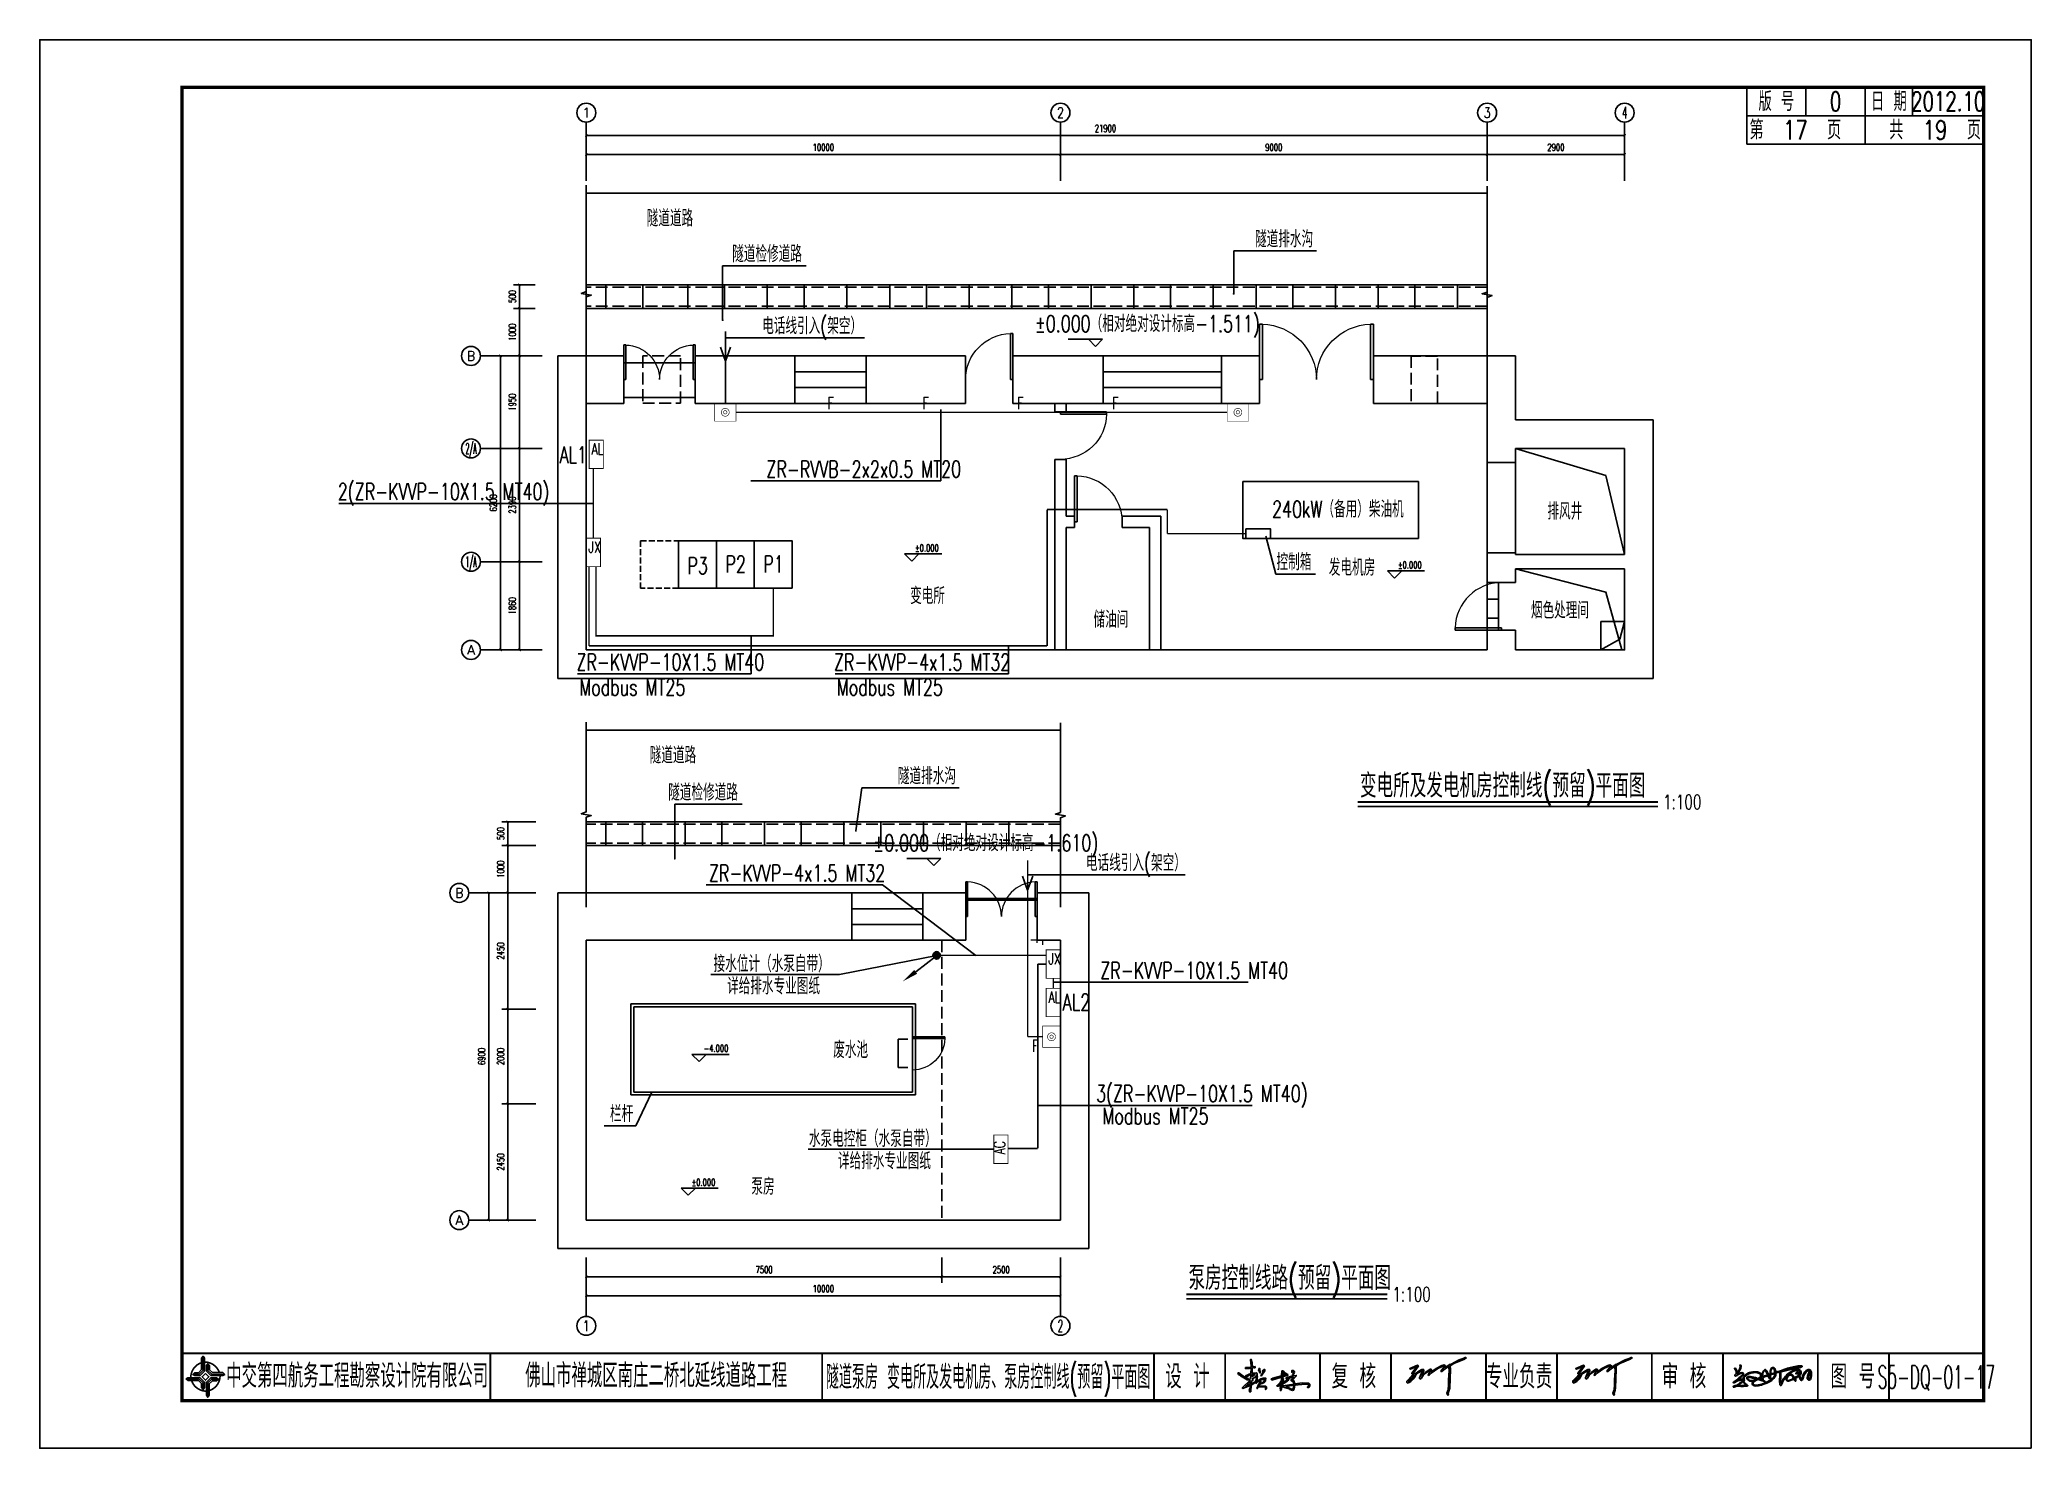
# Model space of a CAD drawing. Header units: millimetres. Extents: x 210068 to 672068, y -299976 to -107099.
# Drawn here: x 588068 to 630068, y -294192 to -264492 of the extents above; entities that cross this region are included whole.
import ezdxf
from ezdxf.enums import TextEntityAlignment as Align

# ---------------------------------------------------------------- set-up
doc = ezdxf.new("R2010")
doc.units = ezdxf.units.MM
doc.header["$LTSCALE"] = 1000
doc.header["$MEASUREMENT"] = 0
doc.linetypes.add('DASH', pattern=[0.35, 0.25, -0.1])
doc.linetypes.add('HIDDEN', pattern=[9.525, 6.35, -3.175])
for name, color, linetype in [('1', 1, 'Continuous'), ('AXIS', 6, 'Continuous'), ('AXIS_TEXT', 7, 'Continuous'), ('DIM_ELEV', 3, 'Continuous'), ('DIM_LEAD', 3, 'Continuous'), ('DIM_SYMB', 3, 'Continuous'), ('E-SYST-DIM', 3, 'Continuous'), ('E-TEXT-PLAN', 7, 'Continuous'), ('E-TEXT-PLAN-DER', 7, 'Continuous'), ('electrical text', 3, 'Continuous'), ('PUB_TEXT', 7, 'Continuous'), ('QQ', 8, 'Continuous'), ('T-CABL-F', 7, 'Continuous'), ('T-CABL-XX', 7, 'Continuous'), ('T-EQUP', 7, 'Continuous'), ('T-EQUP-FIRE', 7, 'Continuous'), ('WALL', 9, 'Continuous'), ('WINDOW', 4, 'Continuous'), ('图框', 7, 'Continuous'), ('文字', 7, 'Continuous'), ('次轮廓线', 7, 'Continuous'), ('电气设备布置', 4, 'Continuous')]:
    doc.layers.add(name, color=color, linetype=linetype)
doc.styles.add('_TCH_AXIS', font='COMPLEX', dxfattribs={"bigfont": 'GBCBIG'})
doc.styles.add('_TCH_DIM', font='SIMPLEX', dxfattribs={"width": 0.8, "height": 3.5, "bigfont": 'HZTXT'})
doc.styles.add('COMPLEX', font='COMPLEX')
doc.styles.add('DIM_FONT', font='SIMPLEX', dxfattribs={"width": 0.7, "bigfont": 'GBCBIG'})
doc.styles.add('IDQSTYLE', font='simplex1.shx', dxfattribs={"width": 0.7, "bigfont": 'hztxt.shx'})
doc.styles.get("Standard").update_dxf_attribs({"font": 'simplex1.shx', "width": 0.7, "bigfont": 'HZTXT.shx'})
doc.styles.add('四航院', font='simplex1.shx', dxfattribs={"width": 0.7, "height": 3.5, "bigfont": 'HZTXT.shx'})
doc.dimstyles.new('DIMN50', dxfattribs={"dimscale": 0.5, "dimtxt": 300, "dimasz": 100, "dimexe": 250, "dimexo": 300, "dimgap": 150, "dimtad": 1, "dimdec": 0, "dimzin": 0, "dimdsep": 46, "dimtxsty": 'DIM_FONT', "dimblk": 'ARCHTICK', "dimcen": 0.09, "dimclrt": 7, "dimazin": 2, "dimtfac": 1, "dimtdec": 0, "dimtix": 1, "dimtmove": 2, "dimatfit": 3, "dimldrblk": 'ARCHTICK', "dimfxl": 0, "dimtolj": 1, "dimtzin": 0, "dimarcsym": 0})

msp = doc.modelspace()

# ---------------------------------------------------------------- texts
at = {"width": 0.7}
for s, p in [('专业负责', (619267.5, -292682.5)), ('审 核', (622744.9, -292682.5)), ('图 号', (626306.8, -292682.5))]:
    msp.add_text(s, height=500, dxfattribs=at).set_placement(p, align=Align.MIDDLE_CENTER)
at = {"layer": '1', "color": 0, "linetype": 'Continuous', "style": '四航院', "width": 0.7}
for s, p in [('变电所及发电机房控制线(预留)平面图', (615911.8, -280470.8)), ('泵房控制线路(预留)平面图', (612296.5, -290853.2))]:
    msp.add_text(s, height=500, dxfattribs=at).set_placement(p)
at = {"layer": 'DIM_LEAD', "width": 0.7}
for s, p in [('隧道道路', (600868.1, -268429.7)), ('隧道检修道路', (602671.8, -269182.2)), ('隧道排水沟', (613699.6, -268868.8))]:
    msp.add_text(s, height=350, dxfattribs=at).set_placement(p)
at = {"layer": 'E-SYST-DIM', "style": 'IDQSTYLE', "width": 0.7}
for s, p in [('AL1', (599318.7, -273243.7)), ('AL2', (609933.4, -284785.3))]:
    msp.add_text(s, height=350, dxfattribs=at).set_placement(p, align=Align.MIDDLE_CENTER)
for s, p in [('P3', (601728.6, -275757.1)), ('P2', (602528.6, -275721.9)), ('P1', (603328.6, -275721.9))]:
    msp.add_text(s, height=350, dxfattribs=at).set_placement(p)
at = {"layer": 'electrical text', "width": 0.7}
for s, p in [('电话线引入(架空）', (603304.1, -270699.7, 8143.6)), ('%%P0.000（相对绝对设计标高-1.511)', (609055, -270653.7)), ('ZR-RVVB-2x2x0.5 MT20', (603393.6, -273720.7, 8143.6)), ('2(ZR-KVVP-10X1.5 MT40)', (594354.3, -274193.6, 8143.6)), ('240kW（备用）柴油机', (614059.2, -274565.5)), ('排风井', (619865, -274610)), ('控制箱', (614153, -275679.5)), ('发电机房', (615254.1, -275793.3)), ('变电所', (606424.2, -276392)), ('烟色处理间', (619517.5, -276697.2)), ('储油间', (610292.2, -276891.3)), ('ZR-KVVP-10X1.5 MT40', (599388.3, -277790.3, 8143.6)), ('ZR-KVVP-4x1.5 MT32', (604819.5, -277790.3, 8143.6)), ('Modbus MT25', (599448.1, -278318.7, 1357.3)), ('Modbus MT25', (604879.2, -278318.7, 1357.3)), ('隧道道路', (600930.7, -279753.5)), ('隧道排水沟', (606165.5, -280192.6)), ('隧道检修道路', (601322, -280537.6)), ('%%P0.000（相对绝对设计标高-1.610)', (605646.5, -281602.3)), ('电话线引入(架空）', (610132.8, -282023.5, 8143.6)), ('ZR-KVVP-4x1.5 MT32', (602182.6, -282240.3)), ('接水位计（水泵自带）', (602279.2, -284152.3)), ('详给排水专业图纸', (602563.6, -284623.3)), ('ZR-KVVP-10X1.5 MT40', (610436.6, -284292.5)), ('废水池', (604802.2, -285965.3)), ('3(ZR-KVVP-10X1.5 MT40)', (610346.7, -286889.5, 8143.6)), ('栏杆', (600094.7, -287317.2)), ('Modbus MT25', (610481.1, -287361.7, 1357.3)), ('水泵电控柜（水泵自带）', (604289.5, -287839.8)), ('详给排水专业图纸', (604903, -288310.8)), ('泵房', (603076.4, -288849))]:
    msp.add_text(s, height=350, dxfattribs=at).set_placement(p)
at = {"layer": 'PUB_TEXT', "style": '_TCH_DIM', "width": 0.705882}
for s, p in [('%%P0.000', (606525.9, -275282.3)), ('%%P0.000', (616710.4, -275639.2)), ('-4.000', (602069.5, -285834.5)), ('%%P0.000', (601813.2, -288657.3))]:
    msp.add_text(s, height=148.75, dxfattribs=at).set_placement(p)
at = {"layer": 'T-CABL-F', "color": 140, "style": 'IDQSTYLE', "width": 0.7}
for p in [(604749.7, -272156), (606749.7, -272156), (608749.7, -272156), (610749.7, -272156), (609061.2, -285705.8)]:
    msp.add_text('F', height=250, dxfattribs=at).set_placement(p, align=Align.MIDDLE_CENTER)
msp.add_text('F', height=250, rotation=270, dxfattribs=at).set_placement((609093.2, -283515.8), align=Align.MIDDLE_CENTER)
at = {"layer": '图框'}
for s, width, p in [('中交第四航务工程勘察设计院有限公司', 0.65, (594761.6, -292667.1)), ('佛山市禅城区南庄二桥北延线道路工程', 0.65, (601068.5, -292660.4)), ('设 计', 0.7, (612272.9, -292682.5)), ('复 核', 0.7, (615782.4, -292682.5))]:
    msp.add_text(s, height=500, dxfattribs=dict(at, width=width)).set_placement(p, align=Align.MIDDLE_CENTER)
at = {"layer": '文字', "width": 0.7}
for s, height, p in [('版 号', 400, (624693.5, -265791.9)), ('0', 400, (625943.5, -265791.9)), ('日 期', 400, (627068.5, -265791.9)), ('2012.10', 400, (628318.5, -265791.9)), ('1:100', 300, (622708, -280564.6)), ('1:100', 300, (617001.2, -290947.1))]:
    msp.add_text(s, height=height, dxfattribs=at).set_placement(p, align=Align.MIDDLE_CENTER)

# ---------------------------------------------------------------- blocks, each defined once
blk = doc.blocks.new('_ArchTick')
at = {"color": 0, "linetype": 'ByBlock', "const_width": 0.4}
blk.add_lwpolyline([(-0.5, -0.5), (0.5, 0.5)], dxfattribs=at)
blk = doc.blocks.new('*D203')
at = {"layer": 'AXIS', "color": 0, "lineweight": -2}
for p, q in [((598514, -275498), (598058, -275498)), ((598183, -277358), (598183, -275498)), ((598514, -277358), (598058, -277358))]:
    blk.add_line(p, q, dxfattribs=at)
at = {"layer": 'Defpoints', "color": 0}
for p in [(598183, -275498), (598664, -275498), (598664, -277358)]:
    blk.add_point(p, dxfattribs=at)
at = {"layer": 'AXIS', "color": 0, "lineweight": -2, "xscale": 50, "yscale": 50, "zscale": 50}
for p, rotation in [((598183, -275498), 90), ((598183, -277358), 270)]:
    blk.add_blockref('_ArchTick', p, dxfattribs=dict(at, rotation=rotation))
at = {"layer": 'AXIS', "color": 7, "insert": (598033, -276428), "char_height": 150, "attachment_point": 5, "rotation": 90, "style": 'DIM_FONT'}
blk.add_mtext('\\A1;1860', dxfattribs=at)
blk = doc.blocks.new('*D204')
at = {"layer": 'AXIS', "color": 0, "lineweight": -2}
for p, q in [((598514, -273108), (598058, -273108)), ((598183, -275498), (598183, -273108)), ((598514, -275498), (598058, -275498))]:
    blk.add_line(p, q, dxfattribs=at)
at = {"layer": 'Defpoints', "color": 0}
for p in [(598183, -273108), (598664, -273108), (598664, -275498)]:
    blk.add_point(p, dxfattribs=at)
at = {"layer": 'AXIS', "color": 0, "lineweight": -2, "xscale": 50, "yscale": 50, "zscale": 50}
for p, rotation in [((598183, -273108), 90), ((598183, -275498), 270)]:
    blk.add_blockref('_ArchTick', p, dxfattribs=dict(at, rotation=rotation))
at = {"layer": 'AXIS', "color": 7, "insert": (598033, -274303), "char_height": 150, "attachment_point": 5, "rotation": 90, "style": 'DIM_FONT'}
blk.add_mtext('\\A1;2390', dxfattribs=at)
blk = doc.blocks.new('*D205')
at = {"layer": 'AXIS', "color": 0, "lineweight": -2}
for p, q in [((598514, -271158), (598058, -271158)), ((598183, -273108), (598183, -271158)), ((598514, -273108), (598058, -273108))]:
    blk.add_line(p, q, dxfattribs=at)
at = {"layer": 'Defpoints', "color": 0}
for p in [(598183, -271158), (598664, -271158), (598664, -273108)]:
    blk.add_point(p, dxfattribs=at)
at = {"layer": 'AXIS', "color": 0, "lineweight": -2, "xscale": 50, "yscale": 50, "zscale": 50}
for p, rotation in [((598183, -271158), 90), ((598183, -273108), 270)]:
    blk.add_blockref('_ArchTick', p, dxfattribs=dict(at, rotation=rotation))
at = {"layer": 'AXIS', "color": 7, "insert": (598033, -272133), "char_height": 150, "attachment_point": 5, "rotation": 90, "style": 'DIM_FONT'}
blk.add_mtext('\\A1;1950', dxfattribs=at)
blk = doc.blocks.new('*D206')
at = {"layer": 'AXIS', "color": 0, "lineweight": -2}
for p, q in [((598514, -270158), (598058, -270158)), ((598183, -271158), (598183, -270158)), ((598514, -271158), (598058, -271158))]:
    blk.add_line(p, q, dxfattribs=at)
at = {"layer": 'Defpoints', "color": 0}
for p in [(598183, -270158), (598664, -270158), (598664, -271158)]:
    blk.add_point(p, dxfattribs=at)
at = {"layer": 'AXIS', "color": 0, "lineweight": -2, "xscale": 50, "yscale": 50, "zscale": 50}
for p, rotation in [((598183, -270158), 90), ((598183, -271158), 270)]:
    blk.add_blockref('_ArchTick', p, dxfattribs=dict(at, rotation=rotation))
at = {"layer": 'AXIS', "color": 7, "insert": (598033, -270658), "char_height": 150, "attachment_point": 5, "rotation": 90, "style": 'DIM_FONT'}
blk.add_mtext('\\A1;1000', dxfattribs=at)
blk = doc.blocks.new('*D207')
at = {"layer": 'AXIS', "color": 0, "lineweight": -2}
for p, q in [((598514, -269658), (598058, -269658)), ((598183, -270158), (598183, -269658)), ((598514, -270158), (598058, -270158))]:
    blk.add_line(p, q, dxfattribs=at)
at = {"layer": 'Defpoints', "color": 0}
for p in [(598183, -269658), (598664, -269658), (598664, -270158)]:
    blk.add_point(p, dxfattribs=at)
at = {"layer": 'AXIS', "color": 0, "lineweight": -2, "xscale": 50, "yscale": 50, "zscale": 50}
for p, rotation in [((598183, -269658), 90), ((598183, -270158), 270)]:
    blk.add_blockref('_ArchTick', p, dxfattribs=dict(at, rotation=rotation))
at = {"layer": 'AXIS', "color": 7, "insert": (598033, -269908), "char_height": 150, "attachment_point": 5, "rotation": 90, "style": 'DIM_FONT'}
blk.add_mtext('\\A1;500', dxfattribs=at)
blk = doc.blocks.new('*D208')
at = {"layer": 'AXIS', "color": 0, "lineweight": -2}
for p, q in [((598514, -271158), (597658, -271158)), ((597783, -277358), (597783, -271158)), ((598514, -277358), (597658, -277358))]:
    blk.add_line(p, q, dxfattribs=at)
at = {"layer": 'Defpoints', "color": 0}
for p in [(597783, -271158), (598664, -271158), (598664, -277358)]:
    blk.add_point(p, dxfattribs=at)
at = {"layer": 'AXIS', "color": 0, "lineweight": -2, "xscale": 50, "yscale": 50, "zscale": 50}
for p, rotation in [((597783, -271158), 90), ((597783, -277358), 270)]:
    blk.add_blockref('_ArchTick', p, dxfattribs=dict(at, rotation=rotation))
at = {"layer": 'AXIS', "color": 7, "insert": (597633, -274258), "char_height": 150, "attachment_point": 5, "rotation": 90, "style": 'DIM_FONT'}
blk.add_mtext('\\A1;6200', dxfattribs=at)
blk = doc.blocks.new('_AXISO')
blk.add_circle((0, 0), 0.5)
at = {"layer": 'AXIS_TEXT', "style": 'COMPLEX', "width": 1.041667}
blk.add_attdef('A', text='', height=0.56, dxfattribs=at).set_placement((-0.25, -0.28), (0.25, -0.28), align=Align.FIT)
blk = doc.blocks.new('$DorLib2D$00000001')
at = {"color": 8}
for p, q in [((0.45, 0.975), (0.5, 0.975)), ((0.45, 0), (0.45, 0.975)), ((0.5, 0), (0.5, 0.975)), ((0.5, 0), (0.45, 0))]:
    blk.add_line(p, q, dxfattribs=at)
at = {"color": 8, "lineweight": 13}
blk.add_arc((0.475, 0), 0.975, 91.46928, 180, dxfattribs=at)
blk = doc.blocks.new('$TCHSYS$WIN2D')
for p, q in [((-0.5, 0.5), (0.5, 0.5)), ((-0.5, 0.5), (-0.5, -0.5)), ((0.5, 0.5), (0.5, -0.5)), ((0.5, 0.167), (-0.5, 0.167)), ((0.5, -0.167), (-0.5, -0.167)), ((-0.5, -0.5), (0.5, -0.5))]:
    blk.add_line(p, q)
blk = doc.blocks.new('$DorLib2D$00000002')
at = {"color": 8}
for p, q in [((-0.5, 0), (-0.5, 0.4875)), ((-0.475, 0.4875), (-0.5, 0.4875)), ((-0.475, 0), (-0.475, 0.4875)), ((0.475, 0), (0.475, 0.4875)), ((0.475, 0.4875), (0.5, 0.4875)), ((0.5, 0), (0.5, 0.4875)), ((-0.5, 0), (-0.475, 0)), ((0.5, 0), (0.475, 0))]:
    blk.add_line(p, q, dxfattribs=at)
at = {"color": 8, "lineweight": 13}
for centre, start, end in [((-0.4875, 0), 0, 88.53072), ((0.4875, 0), 91.46928, 180)]:
    blk.add_arc(centre, 0.4875, start, end, dxfattribs=at)
blk = doc.blocks.new('*D209')
at = {"layer": 'AXIS', "color": 0, "lineweight": -2}
for p, q in [((599594, -290322), (599594, -291104)), ((609594, -290322), (609594, -291104)), ((609594, -290979), (599594, -290979))]:
    blk.add_line(p, q, dxfattribs=at)
at = {"layer": 'Defpoints', "color": 0}
for p in [(599594, -290172), (609594, -290172), (599594, -290979)]:
    blk.add_point(p, dxfattribs=at)
at = {"layer": 'AXIS', "color": 0, "lineweight": -2, "xscale": 50, "yscale": 50, "zscale": 50, "rotation": 180}
blk.add_blockref('_ArchTick', (599594, -290979), dxfattribs=at)
at = {"layer": 'AXIS', "color": 0, "lineweight": -2, "xscale": 50, "yscale": 50, "zscale": 50}
blk.add_blockref('_ArchTick', (609594, -290979), dxfattribs=at)
at = {"layer": 'AXIS', "color": 7, "insert": (604594, -290829), "char_height": 150, "attachment_point": 5, "style": 'DIM_FONT'}
blk.add_mtext('\\A1;10000', dxfattribs=at)
blk = doc.blocks.new('*D210')
at = {"layer": 'AXIS', "color": 0, "lineweight": -2}
for p, q in [((607094, -290172), (607094, -290704)), ((609594, -290172), (609594, -290704)), ((609594, -290579), (607094, -290579))]:
    blk.add_line(p, q, dxfattribs=at)
at = {"layer": 'Defpoints', "color": 0}
for p in [(607094, -290022), (609594, -290022), (607094, -290579)]:
    blk.add_point(p, dxfattribs=at)
at = {"layer": 'AXIS', "color": 0, "lineweight": -2, "xscale": 50, "yscale": 50, "zscale": 50, "rotation": 180}
blk.add_blockref('_ArchTick', (607094, -290579), dxfattribs=at)
at = {"layer": 'AXIS', "color": 0, "lineweight": -2, "xscale": 50, "yscale": 50, "zscale": 50}
blk.add_blockref('_ArchTick', (609594, -290579), dxfattribs=at)
at = {"layer": 'AXIS', "color": 7, "insert": (608344, -290429), "char_height": 150, "attachment_point": 5, "style": 'DIM_FONT'}
blk.add_mtext('\\A1;2500', dxfattribs=at)
blk = doc.blocks.new('*D211')
at = {"layer": 'AXIS', "color": 0, "lineweight": -2}
for p, q in [((599594, -290172), (599594, -290704)), ((607094, -290172), (607094, -290704)), ((607094, -290579), (599594, -290579))]:
    blk.add_line(p, q, dxfattribs=at)
at = {"layer": 'Defpoints', "color": 0}
for p in [(599594, -290022), (607094, -290022), (599594, -290579)]:
    blk.add_point(p, dxfattribs=at)
at = {"layer": 'AXIS', "color": 0, "lineweight": -2, "xscale": 50, "yscale": 50, "zscale": 50, "rotation": 180}
blk.add_blockref('_ArchTick', (599594, -290579), dxfattribs=at)
at = {"layer": 'AXIS', "color": 0, "lineweight": -2, "xscale": 50, "yscale": 50, "zscale": 50}
blk.add_blockref('_ArchTick', (607094, -290579), dxfattribs=at)
at = {"layer": 'AXIS', "color": 7, "insert": (603344, -290429), "char_height": 150, "attachment_point": 5, "style": 'DIM_FONT'}
blk.add_mtext('\\A1;7500', dxfattribs=at)
blk = doc.blocks.new('*D212')
at = {"layer": 'AXIS', "color": 0, "lineweight": -2}
for p, q in [((598267, -282482), (597411, -282482)), ((597536, -289382), (597536, -282482)), ((598267, -289382), (597411, -289382))]:
    blk.add_line(p, q, dxfattribs=at)
at = {"layer": 'Defpoints', "color": 0}
for p in [(597536, -282482), (598417, -282482), (598417, -289382)]:
    blk.add_point(p, dxfattribs=at)
at = {"layer": 'AXIS', "color": 0, "lineweight": -2, "xscale": 50, "yscale": 50, "zscale": 50}
for p, rotation in [((597536, -282482), 90), ((597536, -289382), 270)]:
    blk.add_blockref('_ArchTick', p, dxfattribs=dict(at, rotation=rotation))
at = {"layer": 'AXIS', "color": 7, "insert": (597386, -285932), "char_height": 150, "attachment_point": 5, "rotation": 90, "style": 'DIM_FONT'}
blk.add_mtext('\\A1;6900', dxfattribs=at)
blk = doc.blocks.new('*D213')
at = {"layer": 'AXIS', "color": 0, "lineweight": -2}
for p, q in [((598533, -280982), (597811, -280982)), ((597936, -281482), (597936, -280982)), ((598533, -281482), (597811, -281482))]:
    blk.add_line(p, q, dxfattribs=at)
at = {"layer": 'Defpoints', "color": 0}
for p in [(597936, -280982), (598683, -280982), (598683, -281482)]:
    blk.add_point(p, dxfattribs=at)
at = {"layer": 'AXIS', "color": 0, "lineweight": -2, "xscale": 50, "yscale": 50, "zscale": 50}
for p, rotation in [((597936, -280982), 90), ((597936, -281482), 270)]:
    blk.add_blockref('_ArchTick', p, dxfattribs=dict(at, rotation=rotation))
at = {"layer": 'AXIS', "color": 7, "insert": (597786, -281232), "char_height": 150, "attachment_point": 5, "rotation": 90, "style": 'DIM_FONT'}
blk.add_mtext('\\A1;500', dxfattribs=at)
blk = doc.blocks.new('*D214')
at = {"layer": 'AXIS', "color": 0, "lineweight": -2}
for p, q in [((598533, -281482), (597811, -281482)), ((597936, -282482), (597936, -281482)), ((598533, -282482), (597811, -282482))]:
    blk.add_line(p, q, dxfattribs=at)
at = {"layer": 'Defpoints', "color": 0}
for p in [(597936, -281482), (598683, -281482), (598683, -282482)]:
    blk.add_point(p, dxfattribs=at)
at = {"layer": 'AXIS', "color": 0, "lineweight": -2, "xscale": 50, "yscale": 50, "zscale": 50}
for p, rotation in [((597936, -281482), 90), ((597936, -282482), 270)]:
    blk.add_blockref('_ArchTick', p, dxfattribs=dict(at, rotation=rotation))
at = {"layer": 'AXIS', "color": 7, "insert": (597786, -281982), "char_height": 150, "attachment_point": 5, "rotation": 90, "style": 'DIM_FONT'}
blk.add_mtext('\\A1;1000', dxfattribs=at)
blk = doc.blocks.new('*D215')
at = {"layer": 'AXIS', "color": 0, "lineweight": -2}
for p, q in [((598533, -282482), (597811, -282482)), ((597936, -284932), (597936, -282482)), ((598533, -284932), (597811, -284932))]:
    blk.add_line(p, q, dxfattribs=at)
at = {"layer": 'Defpoints', "color": 0}
for p in [(597936, -282482), (598683, -282482), (598683, -284932)]:
    blk.add_point(p, dxfattribs=at)
at = {"layer": 'AXIS', "color": 0, "lineweight": -2, "xscale": 50, "yscale": 50, "zscale": 50}
for p, rotation in [((597936, -282482), 90), ((597936, -284932), 270)]:
    blk.add_blockref('_ArchTick', p, dxfattribs=dict(at, rotation=rotation))
at = {"layer": 'AXIS', "color": 7, "insert": (597786, -283707), "char_height": 150, "attachment_point": 5, "rotation": 90, "style": 'DIM_FONT'}
blk.add_mtext('\\A1;2450', dxfattribs=at)
blk = doc.blocks.new('*D216')
at = {"layer": 'AXIS', "color": 0, "lineweight": -2}
for p, q in [((598533, -284932), (597811, -284932)), ((597936, -286932), (597936, -284932)), ((598533, -286932), (597811, -286932))]:
    blk.add_line(p, q, dxfattribs=at)
at = {"layer": 'Defpoints', "color": 0}
for p in [(597936, -284932), (598683, -284932), (598683, -286932)]:
    blk.add_point(p, dxfattribs=at)
at = {"layer": 'AXIS', "color": 0, "lineweight": -2, "xscale": 50, "yscale": 50, "zscale": 50}
for p, rotation in [((597936, -284932), 90), ((597936, -286932), 270)]:
    blk.add_blockref('_ArchTick', p, dxfattribs=dict(at, rotation=rotation))
at = {"layer": 'AXIS', "color": 7, "insert": (597786, -285932), "char_height": 150, "attachment_point": 5, "rotation": 90, "style": 'DIM_FONT'}
blk.add_mtext('\\A1;2000', dxfattribs=at)
blk = doc.blocks.new('*D217')
at = {"layer": 'AXIS', "color": 0, "lineweight": -2}
for p, q in [((598533, -286932), (597811, -286932)), ((597936, -289382), (597936, -286932)), ((598533, -289382), (597811, -289382))]:
    blk.add_line(p, q, dxfattribs=at)
at = {"layer": 'Defpoints', "color": 0}
for p in [(597936, -286932), (598683, -286932), (598683, -289382)]:
    blk.add_point(p, dxfattribs=at)
at = {"layer": 'AXIS', "color": 0, "lineweight": -2, "xscale": 50, "yscale": 50, "zscale": 50}
for p, rotation in [((597936, -286932), 90), ((597936, -289382), 270)]:
    blk.add_blockref('_ArchTick', p, dxfattribs=dict(at, rotation=rotation))
at = {"layer": 'AXIS', "color": 7, "insert": (597786, -288157), "char_height": 150, "attachment_point": 5, "rotation": 90, "style": 'DIM_FONT'}
blk.add_mtext('\\A1;2450', dxfattribs=at)
blk = doc.blocks.new('HC001529')
at = {"color": 0, "linetype": 'Continuous', "const_width": 0.3}
blk.add_lwpolyline([(5, 2.5), (-5, 2.5), (-5, -2.5), (5, -2.5)], close=True, dxfattribs=at)
at = {"color": 0, "style": 'IDQSTYLE', "width": 0.7}
blk.add_attdef('AL', (-1.46, -1.25), '', height=2.5, dxfattribs=at)
at = {"layer": 'E-TEXT-PLAN-DER', "color": 0, "style": 'IDQSTYLE', "width": 0.7}
blk.add_attdef('PSFHATT', (7, -2.5), '', height=2.5, dxfattribs=at)
blk = doc.blocks.new('HC001932040682')
at = {"layer": 'T-EQUP-FIRE', "color": 0, "const_width": 0.2}
blk.add_lwpolyline([(-3.75, 3.125), (3.75, 3.125), (3.75, -3.125), (-3.75, -3.125)], close=True, dxfattribs=at)
for points in [[(1.4, 0, 1), (-1.4, 0, 1)], [(0.6, 0, 1), (-0.6, 0, 1)]]:
    blk.add_lwpolyline(points, format="xyb", close=True, dxfattribs=at)
at = {"color": 0, "width": 0.7}
blk.add_attdef('PSFHATT', (5.75, -3.125), '', height=2.5, dxfattribs=at)
blk = doc.blocks.new('*X18')
at = {"color": 0, "linetype": 'Continuous'}
for p, q in [((192.59, 446.72), (193.87, 448.01)), ((192.65, 446.36), (194.23, 447.94)), ((192.69, 447.24), (193.35, 447.91)), ((192.79, 446.07), (194.52, 447.8)), ((192.98, 445.84), (194.75, 447.61)), ((193.23, 445.66), (194.93, 447.37)), ((193.53, 445.54), (195.05, 447.06)), ((193.92, 445.51), (195.08, 446.67)), ((194.61, 445.77), (194.82, 445.99))]:
    blk.add_line(p, q, dxfattribs=at)
blk = doc.blocks.new('HC000750')
at = {"color": 0, "linetype": 'Continuous'}
blk.add_line((0, -0.06), (-3.11, -3.23), dxfattribs=at)
blk.add_lwpolyline([(-3.11, -3.23, 0.8, 0, 0), (-5.06, -5.12, 0, 0, 0)], format="xyseb", dxfattribs=at)
blk.add_circle((0, 0), 0.625, dxfattribs=at)
at = {"color": 0, "linetype": 'Continuous', "xscale": 0.5, "yscale": 0.5, "zscale": 0.5}
blk.add_blockref('*X18', (-96.92, -223.38), dxfattribs=at)
at = {"layer": 'E-TEXT-PLAN-DER', "color": 0, "style": 'IDQSTYLE', "width": 0.7}
blk.add_attdef('PSFHATT', (2.63, -5.12), '', height=2.5, dxfattribs=at)
blk = doc.blocks.new('A$C4E6C0036')
at = {"layer": 'E-TEXT-PLAN', "color": 4, "xscale": 320, "yscale": 320, "zscale": 320}
blk.add_blockref('HC000750', (1618, 1638), dxfattribs=at)
blk = doc.blocks.new('tb')
at = {"lineweight": -3}
h = blk.add_hatch(color=256, dxfattribs=at)
h.paths.add_polyline_path([(-1.23, -0.13), (-3.78, -0.14), (-4.14, -0.41), (-1.4, -0.44), (-0.56, -1.24), (-0.54, -2.62), (-0.27, -2.2), (-0.26, -1.06)])
h.paths.add_polyline_path([(0.13, -1.08), (0.14, -3.86), (0.41, -4.26), (0.44, -1.24), (1.25, -0.43), (2.66, -0.43), (2.26, -0.16), (1.07, -0.15)])
h.paths.add_polyline_path([(1.08, 0.3), (3.62, 0.3), (4.02, 0.56), (1.25, 0.57), (0.43, 1.39), (0.43, 2.8), (0.16, 2.41), (0.15, 1.24)])
h.paths.add_polyline_path([(-0.28, 1.21), (-0.28, 3.99), (-0.56, 4.39), (-0.57, 1.41), (-1.38, 0.6), (-2.74, 0.56), (-2.33, 0.3), (-1.2, 0.29)])
for p, q in [((-0.56, 4.39), (-0.57, 1.41)), ((-1.38, 0.6), (-2.74, 0.56)), ((-0.57, 1.41), (-1.38, 0.6)), ((0.43, 2.8), (0.43, 1.39)), ((0.43, 1.39), (1.25, 0.57)), ((1.25, 0.57), (4.02, 0.56)), ((-4.14, -0.41), (-1.4, -0.44)), ((-1.4, -0.44), (-0.56, -1.24)), ((-0.56, -1.24), (-0.54, -2.62)), ((0.41, -4.26), (0.44, -1.24)), ((0.44, -1.24), (1.25, -0.43)), ((1.25, -0.43), (2.66, -0.43))]:
    blk.add_line(p, q, dxfattribs=at)
at = {"lineweight": -3, "flags": 128}
for points in [[(-0.9, 3.99), (-0.9, 1.58), (-1.53, 0.91), (-2.34, 0.91), (-2.74, 0.56), (-2.33, 0.3), (-1.2, 0.29), (-0.28, 1.21), (-0.28, 3.99), (-0.56, 4.39)], [(-0.04, 0.77), (0.68, 0.04), (-0.04, -0.69), (-0.77, 0.05)], [(3.62, 0.92), (1.43, 0.92), (0.77, 1.54), (0.77, 2.38), (0.43, 2.8), (0.16, 2.41), (0.15, 1.24), (1.08, 0.3), (3.62, 0.3), (4.02, 0.56)], [(-3.73, -0.76), (-1.54, -0.76), (-0.89, -1.39), (-0.89, -2.21), (-0.54, -2.62), (-0.27, -2.2), (-0.26, -1.06), (-1.23, -0.13), (-3.78, -0.14), (-4.14, -0.41)], [(0.75, -3.85), (0.75, -1.43), (1.4, -0.78), (2.26, -0.78), (2.66, -0.43), (2.26, -0.16), (1.07, -0.15), (0.13, -1.08), (0.14, -3.86), (0.41, -4.26)]]:
    blk.add_lwpolyline(points, close=True, dxfattribs=at)
at = {"lineweight": -3, "const_width": 0.35, "flags": 128}
for points in [[(-0.9, 3.02, 0.324167), (-3.16, -0.14)], [(2.88, 0.92, 0.324403), (-0.24, 3.15)], [(0.75, -2.86, 0.325418), (3.02, 0.26)], [(-2.98, -0.76, 0.322976), (0.14, -2.98)]]:
    blk.add_lwpolyline(points, format="xyb", dxfattribs=at)
blk = doc.blocks.new('series')
at = {"width": 0.75}
for tag, height, p in [('页码', 4, (-35, -19)), ('图名', 5, (-220, -282)), ('图号', 5, (-20, -282))]:
    blk.add_attdef(tag, text='', height=height, dxfattribs=at).set_placement(p, align=Align.MIDDLE_CENTER)
blk = doc.blocks.new('*D269')
at = {"layer": 'AXIS', "color": 0, "lineweight": -2}
for p, q in [((599594, -267318), (599594, -266786)), ((609594, -266911), (599594, -266911)), ((609594, -267318), (609594, -266786))]:
    blk.add_line(p, q, dxfattribs=at)
at = {"layer": 'Defpoints', "color": 0}
for p in [(599594, -266911), (599594, -267468), (609594, -267468)]:
    blk.add_point(p, dxfattribs=at)
at = {"layer": 'AXIS', "color": 0, "lineweight": -2, "xscale": 50, "yscale": 50, "zscale": 50, "rotation": 180}
blk.add_blockref('_ArchTick', (599594, -266911), dxfattribs=at)
at = {"layer": 'AXIS', "color": 0, "lineweight": -2, "xscale": 50, "yscale": 50, "zscale": 50}
blk.add_blockref('_ArchTick', (609594, -266911), dxfattribs=at)
at = {"layer": 'AXIS', "color": 7, "insert": (604594, -266761), "char_height": 150, "attachment_point": 5, "style": 'DIM_FONT'}
blk.add_mtext('\\A1;10000', dxfattribs=at)
blk = doc.blocks.new('*D270')
at = {"layer": 'AXIS', "color": 0, "lineweight": -2}
for p, q in [((609594, -267318), (609594, -266786)), ((618594, -266911), (609594, -266911)), ((618594, -267318), (618594, -266786))]:
    blk.add_line(p, q, dxfattribs=at)
at = {"layer": 'Defpoints', "color": 0}
for p in [(609594, -266911), (609594, -267468), (618594, -267468)]:
    blk.add_point(p, dxfattribs=at)
at = {"layer": 'AXIS', "color": 0, "lineweight": -2, "xscale": 50, "yscale": 50, "zscale": 50, "rotation": 180}
blk.add_blockref('_ArchTick', (609594, -266911), dxfattribs=at)
at = {"layer": 'AXIS', "color": 0, "lineweight": -2, "xscale": 50, "yscale": 50, "zscale": 50}
blk.add_blockref('_ArchTick', (618594, -266911), dxfattribs=at)
at = {"layer": 'AXIS', "color": 7, "insert": (614094, -266761), "char_height": 150, "attachment_point": 5, "style": 'DIM_FONT'}
blk.add_mtext('\\A1;9000', dxfattribs=at)
blk = doc.blocks.new('*D271')
at = {"layer": 'AXIS', "color": 0, "lineweight": -2}
for p, q in [((618594, -267318), (618594, -266786)), ((621494, -266911), (618594, -266911)), ((621494, -267318), (621494, -266786))]:
    blk.add_line(p, q, dxfattribs=at)
at = {"layer": 'Defpoints', "color": 0}
for p in [(618594, -266911), (618594, -267468), (621494, -267468)]:
    blk.add_point(p, dxfattribs=at)
at = {"layer": 'AXIS', "color": 0, "lineweight": -2, "xscale": 50, "yscale": 50, "zscale": 50, "rotation": 180}
blk.add_blockref('_ArchTick', (618594, -266911), dxfattribs=at)
at = {"layer": 'AXIS', "color": 0, "lineweight": -2, "xscale": 50, "yscale": 50, "zscale": 50}
blk.add_blockref('_ArchTick', (621494, -266911), dxfattribs=at)
at = {"layer": 'AXIS', "color": 7, "insert": (620044, -266761), "char_height": 150, "attachment_point": 5, "style": 'DIM_FONT'}
blk.add_mtext('\\A1;2900', dxfattribs=at)
blk = doc.blocks.new('*D272')
at = {"layer": 'AXIS', "color": 0, "lineweight": -2}
for p, q in [((599594, -267168), (599594, -266386)), ((621494, -266511), (599594, -266511)), ((621494, -267168), (621494, -266386))]:
    blk.add_line(p, q, dxfattribs=at)
at = {"layer": 'Defpoints', "color": 0}
for p in [(599594, -266511), (599594, -267318), (621494, -267318)]:
    blk.add_point(p, dxfattribs=at)
at = {"layer": 'AXIS', "color": 0, "lineweight": -2, "xscale": 50, "yscale": 50, "zscale": 50, "rotation": 180}
blk.add_blockref('_ArchTick', (599594, -266511), dxfattribs=at)
at = {"layer": 'AXIS', "color": 0, "lineweight": -2, "xscale": 50, "yscale": 50, "zscale": 50}
blk.add_blockref('_ArchTick', (621494, -266511), dxfattribs=at)
at = {"layer": 'AXIS', "color": 7, "insert": (610544, -266361), "char_height": 150, "attachment_point": 5, "style": 'DIM_FONT'}
blk.add_mtext('\\A1;21900', dxfattribs=at)

# ---------------------------------------------------------------- dimensions: what is measured, and where the dimension line sits
at = {"layer": 'AXIS'}
for p1, p2, distance, picture, middle in [((621494.2, -267317.9), (599594.2, -267317.9), -806.7, '*D272', (610544.2, -266361.1)), ((609594.2, -267467.9), (599594.2, -267467.9), -556.7, '*D269', (604594.2, -266761.1)), ((618594.2, -267467.9), (609594.2, -267467.9), -556.7, '*D270', (614094.2, -266761.1)), ((621494.2, -267467.9), (618594.2, -267467.9), -556.7, '*D271', (620044.2, -266761.1)), ((598664.5, -270158.5), (598664.5, -269658.5), 481.2, '*D207', (598033.2, -269908.5)), ((598664.5, -271158.5), (598664.5, -270158.5), 481.2, '*D206', (598033.2, -270658.5)), ((598664.5, -277358.5), (598664.5, -271158.5), 881.2, '*D208', (597633.2, -274258.5)), ((598664.5, -273108.5), (598664.5, -271158.5), 481.2, '*D205', (598033.2, -272133.5)), ((598664.5, -275498.5), (598664.5, -273108.5), 481.2, '*D204', (598033.2, -274303.5)), ((598664.5, -277358.5), (598664.5, -275498.5), 481.2, '*D203', (598033.2, -276428.5)), ((598682.7, -281482.3), (598682.7, -280982.3), 746.6, '*D213', (597786, -281232.3)), ((598682.7, -282482.3), (598682.7, -281482.3), 746.6, '*D214', (597786, -281982.3)), ((598417.3, -289382.3), (598417.3, -282482.3), 881.2, '*D212', (597386, -285932.3)), ((598682.7, -284932.2), (598682.7, -282482.3), 746.6, '*D215', (597786, -283707.3)), ((598682.7, -286932.3), (598682.7, -284932.2), 746.6, '*D216', (597786, -285932.3)), ((598682.7, -289382.3), (598682.7, -286932.3), 746.6, '*D217', (597786, -288157.3)), ((607094.2, -290022.4), (599594.2, -290022.4), 556.7, '*D211', (603344.2, -290429.1)), ((609594.2, -290172.4), (599594.2, -290172.4), 806.7, '*D209', (604594.2, -290829.1)), ((609594.2, -290022.4), (607094.2, -290022.4), 556.7, '*D210', (608344.2, -290429.1))]:
    dim = msp.add_aligned_dim(p1=p1, p2=p2, distance=distance, dimstyle='DIMN50', dxfattribs=at)
    dim.commit()
    dim.dimension.update_dxf_attribs({"geometry": picture, "text_midpoint": middle})

# ---------------------------------------------------------------- hatches: boundary and pattern name
at = {"linetype": 'Continuous'}
h = msp.add_hatch(color=256, dxfattribs=at)
h.paths.add_polyline_path([(617055, -292658.5), (617062.2, -292654.9), (617055, -292676.5), (617015.4, -292726.9), (616972.2, -292766.5), (616936.2, -292788.1), (616957.8, -292748.5)], flags=17)
h.paths.add_polyline_path([(618145.8, -292280.5), (618142.2, -292276.9), (618131.4, -292276.9), (618091.8, -292298.5), (618005.4, -292330.9), (617832.6, -292417.3), (617796.6, -292424.5), (617785.8, -292435.3), (617785.8, -292442.5), (617706.6, -292492.9), (617713.8, -292453.3), (617699.4, -292438.9), (617685, -292435.3), (617638.2, -292449.7), (617515.8, -292514.5), (617418.6, -292579.3), (617411.4, -292579.3), (617422.2, -292550.5), (617418.6, -292532.5), (617411.4, -292525.3), (617389.8, -292525.3), (617289, -292593.7), (617213.4, -292669.3), (617256.6, -292550.5), (617256.6, -292539.7), (617245.8, -292528.9), (617217, -292536.1), (617155.8, -292568.5), (617073, -292622.5), (617033.4, -292615.3), (617141.4, -292467.7), (617145, -292453.3), (617127, -292442.5), (616965, -292510.9), (616965, -292521.7), (616975.8, -292528.9), (617112.6, -292471.3), (617008.2, -292611.7), (617008.2, -292626.1), (617015.4, -292633.3), (617047.8, -292640.5), (617001, -292676.5), (616911, -292766.5), (616903.8, -292780.9), (616903.8, -292809.7), (616914.6, -292820.5), (616947, -292809.7), (616983, -292784.5), (617037, -292734.1), (617065.8, -292698.1), (617101.8, -292626.1), (617188.2, -292572.1), (617231.4, -292554.1), (617170.2, -292708.9), (617170.2, -292723.3), (617184.6, -292734.1), (617209.8, -292712.5), (617245.8, -292662.1), (617289, -292618.9), (617350.2, -292572.1), (617397, -292546.9), (617386.2, -292582.9), (617350.2, -292644.1), (617357.4, -292658.5), (617379, -292647.7), (617411.4, -292608.1), (617555.4, -292514.5), (617634.6, -292474.9), (617670.6, -292460.5), (617688.6, -292460.5), (617688.6, -292474.9), (617620.2, -292564.9), (617623.8, -292575.7), (617638.2, -292575.7), (617713.8, -292510.9), (617789.4, -292467.7), (617793, -292575.7), (617785.8, -292629.7), (617789.4, -292672.9), (617782.2, -292734.1), (617782.2, -292856.5), (617771.4, -292960.9), (617746.2, -293032.9), (617749.8, -293058.1), (617764.2, -293076.1), (617771.4, -293076.1), (617778.6, -293065.3), (617771.4, -293036.5), (617796.6, -292971.7), (617803.8, -292924.9), (617818.2, -292536.1), (617814.6, -292453.3), (617893.8, -292406.5), (618113.4, -292312.9), (618153, -292287.7)])
h = msp.add_hatch(color=256, dxfattribs=at)
h.paths.add_polyline_path([(620555, -292658.5), (620562.2, -292654.9), (620555, -292676.5), (620515.4, -292726.9), (620472.2, -292766.5), (620436.2, -292788.1), (620457.8, -292748.5)], flags=17)
h.paths.add_polyline_path([(621645.8, -292280.5), (621642.2, -292276.9), (621631.4, -292276.9), (621591.8, -292298.5), (621505.4, -292330.9), (621332.6, -292417.3), (621296.6, -292424.5), (621285.8, -292435.3), (621285.8, -292442.5), (621206.6, -292492.9), (621213.8, -292453.3), (621199.4, -292438.9), (621185, -292435.3), (621138.2, -292449.7), (621015.8, -292514.5), (620918.6, -292579.3), (620911.4, -292579.3), (620922.2, -292550.5), (620918.6, -292532.5), (620911.4, -292525.3), (620889.8, -292525.3), (620789, -292593.7), (620713.4, -292669.3), (620756.6, -292550.5), (620756.6, -292539.7), (620745.8, -292528.9), (620717, -292536.1), (620655.8, -292568.5), (620573, -292622.5), (620533.4, -292615.3), (620641.4, -292467.7), (620645, -292453.3), (620627, -292442.5), (620465, -292510.9), (620465, -292521.7), (620475.8, -292528.9), (620612.6, -292471.3), (620508.2, -292611.7), (620508.2, -292626.1), (620515.4, -292633.3), (620547.8, -292640.5), (620501, -292676.5), (620411, -292766.5), (620403.8, -292780.9), (620403.8, -292809.7), (620414.6, -292820.5), (620447, -292809.7), (620483, -292784.5), (620537, -292734.1), (620565.8, -292698.1), (620601.8, -292626.1), (620688.2, -292572.1), (620731.4, -292554.1), (620670.2, -292708.9), (620670.2, -292723.3), (620684.6, -292734.1), (620709.8, -292712.5), (620745.8, -292662.1), (620789, -292618.9), (620850.2, -292572.1), (620897, -292546.9), (620886.2, -292582.9), (620850.2, -292644.1), (620857.4, -292658.5), (620879, -292647.7), (620911.4, -292608.1), (621055.4, -292514.5), (621134.6, -292474.9), (621170.6, -292460.5), (621188.6, -292460.5), (621188.6, -292474.9), (621120.2, -292564.9), (621123.8, -292575.7), (621138.2, -292575.7), (621213.8, -292510.9), (621289.4, -292467.7), (621293, -292575.7), (621285.8, -292629.7), (621289.4, -292672.9), (621282.2, -292734.1), (621282.2, -292856.5), (621271.4, -292960.9), (621246.2, -293032.9), (621249.8, -293058.1), (621264.2, -293076.1), (621271.4, -293076.1), (621278.6, -293065.3), (621271.4, -293036.5), (621296.6, -292971.7), (621303.8, -292924.9), (621318.2, -292536.1), (621314.6, -292453.3), (621393.8, -292406.5), (621613.4, -292312.9), (621653, -292287.7)])
for points in [[(613533.3, -292752.1), (613566.3, -292755.1), (613569.3, -292740.1), (613554.3, -292722.1), (613545.3, -292731.1), (613491.3, -292704.1), (613359.3, -292602.1), (613338.3, -292602.1, 0.426792), (613380.3, -292650.1), (613389.3, -292665.1)], [(613785.3, -292575.1), (613785.3, -292551.1), (613773.3, -292554.1), (613779.3, -292515.1), (613803.3, -292515.1), (613809.3, -292605.1), (613800.3, -292605.1)], [(613827.3, -292671.1), (613821.3, -292665.1), (613881.3, -292563.1), (613851.3, -292569.1), (613893.3, -292533.1), (613908.3, -292536.1), (613908.3, -292563.1)], [(614487.3, -292641.1), (614496.3, -292650.1), (614526.3, -292611.1, 0.66475), (614478.3, -292551.1), (614472.3, -292593.1), (614490.3, -292578.1, -0.537712)]]:
    msp.add_hatch(color=256, dxfattribs=at).paths.add_polyline_path(points)
h = msp.add_hatch(color=256, dxfattribs=at)
h.paths.add_polyline_path([(613605.3, -292716.1), (613584.3, -292740.1), (613584.3, -292752.1), (613599.3, -292758.1), (613437.3, -292911.1), (613434.3, -292929.1), (613443.3, -292935.1), (613593.3, -292869.1), (613593.3, -292926.1), (613575.3, -292965.1), (613584.3, -292974.1), (613584.3, -293004.1), (613608.3, -293007.1), (613617.3, -292860.1), (613713.3, -292797.1), (613713.3, -292818.1), (613728.3, -292824.1, -0.219057), (613908.3, -292737.1), (613878.3, -292791.1), (613827.3, -292833.1), (613884.3, -292812.1), (613920.3, -292770.1), (613929.3, -292719.1, 0.293496), (613734.3, -292800.1), (613740.3, -292701.1), (613749.3, -292686.1), (613746.3, -292668.1), (613722.3, -292689.1, -0.49928), (613620.3, -292827.1), (613632.3, -292773.1), (613653.3, -292764.1), (613650.3, -292731.1), (613638.3, -292734.1), (613707.3, -292686.1), (613740.3, -292644.1), (613743.3, -292617.1), (613722.3, -292602.1), (613638.3, -292608.1), (613638.3, -292533.1), (613647.3, -292497.1), (613686.3, -292488.1), (613686.3, -292500.1), (613701.3, -292497.1), (613701.3, -292473.1), (613647.3, -292476.1), (613641.3, -292389.1), (613620.3, -292320.1), (613605.3, -292320.1), (613602.3, -292350.1), (613611.3, -292362.1), (613617.3, -292482.1), (613584.3, -292494.1), (613500.3, -292494.1), (613500.3, -292518.1), (613575.3, -292515.1), (613617.3, -292503.1), (613611.3, -292620.1), (613500.3, -292665.1), (613509.3, -292698.1), (613524.3, -292698.1), (613524.3, -292680.1), (613545.3, -292680.1), (613557.3, -292662.1), (613611.3, -292644.1)])
h.paths.add_polyline_path([(613632.3, -292677.1), (613638.3, -292635.1), (613692.3, -292626.1), (613692.3, -292638.1), (613641.3, -292683.1)], flags=16)
h.paths.add_polyline_path([(613596.3, -292788.1), (613596.3, -292842.1), (613500.3, -292890.1)], flags=16)
h = msp.add_hatch(color=256, dxfattribs=at)
h.paths.add_polyline_path([(614163.3, -292872.1), (614160.3, -292887.1), (614187.3, -292887.1), (614244.3, -292863.1), (614232.3, -292917.1), (614235.3, -292977.1), (614253.3, -292977.1), (614277.3, -292842.1), (614349.3, -292800.1), (614409.3, -292749.1), (614406.3, -292731.1), (614388.3, -292749.1), (614283.3, -292803.1), (614298.3, -292725.1), (614283.3, -292725.1), (614292.3, -292683.1), (614391.3, -292656.1), (614391.3, -292641.1), (614325.3, -292605.1), (614289.3, -292563.1), (614265.3, -292563.1), (614259.3, -292668.1), (614076.3, -292716.1), (614070.3, -292725.1), (614046.3, -292728.1), (614040.3, -292746.1), (614052.3, -292755.1), (614259.3, -292695.1), (614256.3, -292767.1), (614229.3, -292809.1)])
h.paths.add_polyline_path([(614292.3, -292659.1), (614292.3, -292605.1), (614349.3, -292644.1)], flags=16)
h = msp.add_hatch(color=256, dxfattribs=at)
h.paths.add_polyline_path([(614511.3, -292695.1), (614460.3, -292749.1), (614460.3, -292767.1), (614517.3, -292809.1), (614514.3, -292839.1), (614295.3, -292878.1), (614292.3, -292893.1), (614301.3, -292905.1), (614421.3, -292944.1), (614430.3, -292956.1), (614487.3, -292974.1), (614511.3, -292968.1), (614526.3, -292944.1), (614538.3, -292863.1), (614757.3, -292839.1), (614829.3, -292851.1), (614829.3, -292878.1), (614808.3, -292896.1), (614805.3, -292914.1, 1.055254), (614808.3, -292818.1), (614697.3, -292815.1), (614541.3, -292836.1), (614520.3, -292773.1), (614487.3, -292758.1), (614565.3, -292674.1), (614568.3, -292659.1), (614487.3, -292665.1), (614352.3, -292710.1), (614352.3, -292728.1), (614373.3, -292734.1), (614451.3, -292704.1)])
h.paths.add_polyline_path([(614517.3, -292863.1), (614505.3, -292932.1), (614490.3, -292947.1), (614451.3, -292938.1), (614355.3, -292890.1)], flags=16)
h = msp.add_hatch(color=256)
h.paths.add_polyline_path([(623931.4, -292457.8, 0.4327362), (623923.3, -292451, -0.414825), (623917.2, -292446.2, -0.2174435), (623939.8, -292439.1, -0.3028238), (623952.6, -292458.1, -0.0646195), (623938.8, -292524.4, 0.0020696), (623892.8, -292601.3, -0.0118612), (623863.8, -292627.4, 0.7994399), (623876.4, -292630.3, -0.0277972), (623939.3, -292600.3, -0.1025058), (623987.2, -292601.1, -0.2791053), (623997.7, -292611.2, -0.3766822), (623994.9, -292652.2, -0.0137946), (623903.5, -292734.3, 0.0411371), (623884.8, -292749.4, 0.3266972), (623899.9, -292750.9, -0.0497927), (623968.5, -292737.2, 0.1381295), (623991.1, -292730, 0.0043732), (623996.8, -292698.1, -0.0037903), (624028, -292654.7, -0.0731098), (624091.9, -292612.5, -0.0392957), (624163.9, -292588.1, -0.0576859), (624298.5, -292581.6, -0.0451618), (624362.2, -292613.1, -0.096541), (624385.9, -292654.3, -0.063701), (624373.9, -292690.6, 0.7152111), (624379.2, -292693.8, 0.0348217), (624393.7, -292686, -0.0050491), (624393.3, -292645.9, -0.0699507), (624406, -292587.4, -0.0946028), (624451.8, -292533, -0.4266704), (624466, -292534.8, -0.1664051), (624490.4, -292562.8, -0.0455592), (624518.9, -292619.7, 0.3457404), (624534.6, -292637.1, 0.3271849), (624558.7, -292626.4, -0.006336), (624564.2, -292559.7, -0.0704587), (624593.8, -292498.8, -0.2771538), (624634.7, -292487.8, -0.2582571), (624659.4, -292511.6, -0.0598532), (624680.3, -292559.4, 0.0331616), (624683.2, -292588.3), (624723, -292578.4, 0.0061849), (624781.2, -292563.1, -0.0154702), (624928.5, -292508.3, -0.0237323), (625052.8, -292474.5, -0.0275198), (625179.7, -292455.1, -0.0939047), (625233.7, -292455.7, -0.6394761), (625234.5, -292479.2, -0.0844158), (625170.3, -292499.9, -0.0132345), (625031.7, -292527.4, 0.00764), (624800.5, -292579.1, 0.4170973), (624787.5, -292596.9, -0.0068591), (624784.8, -292760.8, 0.052186), (624786.3, -292805.7, 0.9171388), (624798.3, -292807.1, -0.0654685), (624854.8, -292716.8, -0.040623), (624923, -292633, -0.0295505), (625006.8, -292573.5, -0.0510813), (625097.4, -292531.9, -0.0592818), (625159.4, -292530.6, -0.0981614), (625205.2, -292557.1, -0.1186853), (625217.9, -292608.9, -0.1726922), (625198, -292649.3, 0.0946632), (625182.9, -292658.9, 0.0521788), (625212.9, -292728.2, 0.3405225), (625226.7, -292738, 0.25885), (625235.6, -292723.5, -0.0721136), (625254.2, -292649, -0.0415148), (625313.7, -292564.7, -0.0470668), (625350.5, -292537.2, -0.1827595), (625383.1, -292530.6, -0.2343197), (625420, -292559.1, -0.0735697), (625433.5, -292592, -0.0388471), (625436.8, -292617.1, -0.074643), (625426.2, -292710.6, -0.0217995), (625413.7, -292741.5, -0.1539104), (625388.4, -292761.2, -0.223788), (625370, -292758.2, -0.1622081), (625346, -292726.9, -0.1397454), (625348, -292673.4, -0.0385409), (625379.4, -292593, 0.0143412), (625391.9, -292569.1, 0.309375), (625388.1, -292556.4, 0.2722505), (625371.7, -292551.2, 0.128075), (625345.2, -292568.2, 0.0555112), (625309.1, -292608.8, 0.0577165), (625275.9, -292667, 0.0259253), (625254.8, -292734.6, -0.168675), (625233.3, -292764.8, -0.1362568), (625210.1, -292758.4, -0.1167027), (625180.9, -292708.3, -0.032028), (625171.6, -292681.3, 0.5041088), (625163.2, -292680.4, -0.0231096), (625131.8, -292698.9, -0.0152378), (625105.7, -292713.2, 0.3334555), (625101.3, -292726.4, 0.044295), (625106.7, -292764.8, -0.2384524), (625102.4, -292779.3, -0.2012734), (625089.6, -292778.5, -0.0718023), (625077.2, -292767.4, -0.1000271), (625065.3, -292742.2, 0.2425395), (625060.1, -292734.9, 0.2253254), (625048.4, -292738.3, -0.0305318), (624970.2, -292772.2, -0.0623434), (624931.6, -292778.2, -0.0254803), (624916, -292770.3, -0.1584213), (624900.9, -292742.2, -0.0347172), (624900.3, -292735.2, -0.0931023), (624912, -292698.9, -0.0511314), (624946.2, -292652.1, -0.0518468), (624978.2, -292630, -0.0699281), (625005.5, -292629.7, -0.0862153), (625032.2, -292647, 0.0042666), (625050, -292667.7, -0.0082458), (625072.9, -292707.1, 0.4672977), (625085.5, -292706.7, 0.2152786), (625089, -292688.9, -0.1146676), (625091.9, -292682.5, -0.2545008), (625097.8, -292688.2, 0.157949), (625102.8, -292695.2, 0.0496999), (625132.9, -292676.5, 0.0431146), (625161.5, -292655.9, 0.1935942), (625153.7, -292641.3, -0.0042784), (625140, -292607.1, 0.3613943), (625129.5, -292609.2, 0.0482181), (625114.6, -292628.1, -0.1901289), (625105.6, -292626, -0.2330104), (625108.1, -292611.7, -0.1097301), (625128, -292584.1, -0.4251917), (625152.1, -292584, -0.0321403), (625165.6, -292616.4, 0.0623462), (625176.2, -292638.1, 0.1551652), (625187.1, -292633.2, 0.1479596), (625194.6, -292601, 0.1345155), (625177.9, -292563.1, 0.1393905), (625122.6, -292546.3, 0.0360024), (625040.6, -292573.9, 0.0208982), (624954.5, -292630.7, 0.0282837), (624870.6, -292724.2), (624839, -292770.5), (624810.5, -292841.6), (624794.1, -292871.1), (624778.9, -292871.1), (624769.7, -292859.6), (624765.8, -292829.7, -0.0460679), (624764.8, -292694.1, -0.0082422), (624767.5, -292627.4, 0.0338811), (624768, -292597.7, 0.5113301), (624756.3, -292587.2, -0.0582598), (624703.8, -292602.4, 0.1369115), (624687.5, -292611.3, 0.1861389), (624682.5, -292640.9, -0.2193356), (624658.3, -292701.5, -0.0562723), (624574.2, -292780.5, -0.0279825), (624409, -292852.7, -0.0286218), (624285.9, -292880.7, -0.0620296), (624231.2, -292877.7, -0.1104476), (624190.2, -292855.8, -0.1967704), (624182.3, -292818.8, -0.1131678), (624200.7, -292784.9, -0.0371835), (624218.7, -292773.2, 0.6466787), (624214.9, -292770.7, -0.1576124), (624187.9, -292778.2, -0.0170253), (624133.2, -292775.5, -0.1193186), (624089.8, -292753.6, -0.1690436), (624067.5, -292720.3, -0.2332322), (624074.7, -292695.2, -0.1410183), (624107.2, -292679.7, -0.0508835), (624148.4, -292681.8, -0.0195394), (624209, -292693.7, -0.0304809), (624299, -292719.2, 0.1215215), (624315.8, -292719, 0.0485331), (624345.8, -292698.4, 0.147562), (624361.2, -292671.6, 0.1370582), (624358.9, -292639.5, 0.0665455), (624332.6, -292615.7, 0.0377993), (624284.9, -292599.9, 0.0299176), (624214, -292600, 0.0427972), (624133.1, -292615.4, 0.0420571), (624057.7, -292658.3, 0.0981624), (624018.3, -292702.5, 0.0841314), (624009, -292733.8, -0.1519375), (624024.3, -292757.6, -0.3106588), (624014, -292767.9, 0.3875144), (624011.5, -292784.3, 0.0608374), (624042.1, -292824.8, -0.0011282), (624058.2, -292840.2, 0.0072521), (624086.9, -292862.6, -0.3491084), (624090.2, -292875.6, 1.2567844), (624087.3, -292878.6, -0.2568734), (624070.7, -292883.6, -0.0124278), (623999.7, -292889, -0.0245348), (623891.4, -292885.3, 0.0325614), (623850.9, -292885.9, -0.0617886), (623801.8, -292908.4, -0.5628851), (623784.1, -292892.9, -0.2086462), (623797.7, -292878.2, -0.1119134), (623851.5, -292867.9, 0.0189876), (623870.2, -292856.2, -0.0015636), (623965.4, -292788.4, 0.0431656), (623997.3, -292764.9, 0.2774168), (623987.7, -292752.2, 0.0215885), (623911.9, -292768, 0.0625001), (623853, -292784.8, 0.0430708), (623806.1, -292815, -0.1160671), (623783.6, -292810.2, -0.4490408), (623788.4, -292796.8, -0.0009373), (623818.6, -292779.1, 0.0358329), (623899.3, -292715.4, 0.0144033), (623977.1, -292644.3, -0.0026158), (623988.9, -292628.2, 0.2401308), (623982.9, -292613.2, 0.1301719), (623938.3, -292617.7, 0.0410354), (623883.1, -292648.8, 0.0090065), (623848.7, -292669.5, -0.1516466), (623820.8, -292666.8, -0.1315232), (623813.9, -292655.4, -0.1772201), (623833.1, -292634.8, -0.0119865), (623846, -292620.7, 0.1895782), (623845.1, -292595.2, 0.0195597), (623841.8, -292557.4, 0.0812343), (623822.2, -292534, -0.0497585), (623812.9, -292520.6, -0.2540424), (623814.6, -292508.2, -0.30104), (623830.3, -292506, -0.2307617), (623832.5, -292508.3, -0.0165178), (623847.1, -292527.2, -0.0043282), (623863.2, -292549.6, -0.0040155), (623866.7, -292594.1, 0.3889693), (623879, -292588.7, -0.0727992), (623901.5, -292553.3, -0.0107612), (623915.6, -292521.5, 0.0023371), (623929.1, -292484.8, 0.0646151)])
h.paths.add_polyline_path([(624486.7, -292600.2, 0.0065219), (624505.4, -292631.7, -0.2716971), (624508, -292644.4, -0.240232), (624498.3, -292650.5, 0.046381), (624472.1, -292657.1, 0.0200979), (624417.9, -292679.5, -0.4281212), (624407.5, -292678.2, -0.2210185), (624404.5, -292667.3, -0.046018), (624412, -292612.4, 0.0496636), (624423.5, -292584, -0.130486), (624447.2, -292556.9), (624454, -292554.5, -0.3156224), (624464.4, -292563.8, -0.0200788)], flags=16)
h.paths.add_polyline_path([(624518, -292663.9, 0.0405167), (624520.4, -292676, -0.0162823), (624540.6, -292712.7, 0.0839158), (624563.5, -292740.9, 0.4083665), (624576.3, -292739.6, 0.0091667), (624575.6, -292709.7, 0.0198115), (624571.4, -292654.9, -0.183743), (624577.6, -292642.5, -0.0325545), (624595.7, -292638.2, 0.0125035), (624652.1, -292620.7, -0.1784633), (624662.3, -292618.1, -0.0798844), (624663.5, -292640.1, -0.0426192), (624640.3, -292685, -0.0147428), (624585.3, -292748.4, 0.0005419), (624486.3, -292801.3, -0.01808), (624370.6, -292847.5, -0.0364788), (624303.2, -292860.8, -0.056104), (624243.7, -292860, -0.1075588), (624214.2, -292845.6, -0.1739776), (624203.8, -292822.4, -0.2239365), (624214.2, -292799.1, -0.0605148), (624252.1, -292772.1, -0.0176263), (624304, -292746.9, -0.1133686), (624314.3, -292746.9, 0.0030335), (624351, -292757.3, -0.0104927), (624397.4, -292771.4, -0.0302672), (624415.1, -292778.9, -0.0453155), (624425.9, -292784.9, -0.1046585), (624429, -292786.7, 0.1444517), (624444, -292793.3, 0.4530348), (624455.2, -292789.6, 0.3138115), (624456.2, -292783.2, 0.0522387), (624439.3, -292771.8, 0.0569054), (624421.8, -292761.9, -0.2850284), (624418.2, -292754.6, 0.0893207), (624413.7, -292729.1, -0.1474286), (624409.6, -292708.8, -0.2223063), (624421.9, -292699.9, 0.0107226), (624469.8, -292681, 0.0287759), (624509.3, -292662.9, -0.4496064)], flags=16)
h.paths.add_polyline_path([(624579.8, -292562.5, -0.0474508), (624595.6, -292521.2, -0.3272478), (624619.2, -292507.7, -0.2577654), (624644.6, -292530.6, 0.0319868), (624653.7, -292551.8, -0.0621655), (624659.7, -292592.4, -0.4762855), (624652.7, -292600.5, -0.021082), (624601.1, -292616.8, -0.0341056), (624579.4, -292622, -0.2405952), (624575.1, -292616.6, -0.0718276)], flags=16)
h.paths.add_polyline_path([(624536.7, -292652.6, -0.3115096), (624538.7, -292652.1, 0.0911218), (624547, -292652.2, -0.0446169), (624559, -292650.6, -0.2547374), (624561.5, -292656.6, 0.043825), (624561.7, -292680.1, 0.0541408), (624565.8, -292703.5, -0.5119127), (624564.1, -292707.3, -0.250815), (624557.4, -292703.5, -0.0680889), (624554.3, -292697.3, 0.0275946), (624545.7, -292671.4), (624536.5, -292655.2, -0.4388178)], flags=16)
h.paths.add_polyline_path([(624394.3, -292708.9, -0.0707934), (624400.2, -292725.9, -0.03684), (624403.1, -292750, -0.5117016), (624398.3, -292751.7, 0.0080913), (624375, -292743.5, -0.0360686), (624354.4, -292735.1, 0.0687236), (624337.8, -292732.8, -1.0248645), (624337.9, -292729.4, 0.0863238), (624346.7, -292727.5, 0.0287724), (624378.4, -292710.1, -0.2793862)], flags=16)
h.paths.add_polyline_path([(624280.9, -292738.4, 0.1271146), (624273.7, -292741.3, -0.0846139), (624251.5, -292750.9, -0.0075428), (624208, -292759.8, -0.0803604), (624150.1, -292762.5, -0.1455319), (624109.7, -292750.3, -0.072881), (624089.7, -292731, -0.3566055), (624089.8, -292709.7, -0.2035049), (624106.8, -292702, -0.0855498), (624129.3, -292700.9, -0.0046076), (624173.1, -292707.5, 0.0120104), (624248.9, -292725.6, 0.0170637), (624278.8, -292732.4, -0.6496536)], flags=16)
h.paths.add_polyline_path([(624869.9, -292537.5, -0.0443046), (624883.1, -292531.8, -0.0042637), (625049.6, -292485.2, -0.0083353), (625146.7, -292469.6, 0.0005722), (625205.2, -292464.1, -0.0615942), (625215.8, -292468, -0.6713136), (625213.5, -292471.2, -0.0126638), (625151.6, -292485.2, -0.0183642), (625087.5, -292497.9, -0.0134821), (624975.5, -292520.5, 0.015232), (624904.2, -292535, 0.079126), (624876.8, -292540.7, -0.0900793), (624872.3, -292542.8, -1.1085934)], flags=16)
h.paths.add_polyline_path([(624920.8, -292712.1, -0.0724163), (624936.4, -292690.3, -0.0758288), (624963.6, -292659.8, -0.1260936), (624989.5, -292650.2, -0.1837588), (625020.2, -292663.7, -0.0604555), (625041.7, -292695.2, -0.0556187), (625052.1, -292720.5), (625014.7, -292740.9), (624953, -292764.1, -0.0936187), (624939.1, -292766.5, -0.1037716), (624920.1, -292759.6, -0.1768534), (624912.8, -292743.7, -0.2049788)], flags=16)
h.paths.add_polyline_path([(624070.2, -292862.9, -0.5717642), (624067.7, -292866.5, 0.0055015), (624029.6, -292867, 0.0030436), (623970.4, -292869.3, -0.0058344), (623915, -292869.1, -0.0217204), (623890.4, -292868, -0.0474839), (623878.9, -292867.4, -0.9236702), (623877.7, -292863.6, 0.1291052), (623885, -292862.1, 0.0216292), (623891.5, -292858.4, 0.0282954), (623897.2, -292855.2, -0.0034908), (623963.9, -292811.2, -0.1003003), (623990, -292792.8, -0.1688866), (623999, -292792.8, -0.0769142), (624003.1, -292804.3, 0.0384114), (624015.7, -292822.9, -0.0277339), (624034.5, -292842.2, 0.0181475), (624057.6, -292857.8, 0.0503106)], flags=16)
h.paths.add_polyline_path([(625079.2, -292722.2, -0.3394371), (625085.1, -292717.8), (625086.4, -292717.8, -0.0911281), (625090.7, -292718.3, -0.1197509), (625091.5, -292719.3, -0.2175607), (625092.5, -292723.1, -0.1720675), (625090.2, -292728.1, -0.3453662), (625086.1, -292729.5, -0.180886), (625081, -292726.4, -0.2867065)], flags=16)
h.paths.add_polyline_path([(625372.9, -292672, 0.0269927), (625378.1, -292649.8, -0.0167424), (625388.1, -292620.8, 0.0736244), (625394.2, -292601.3, -0.1008778), (625398.2, -292588.7, -0.5931232), (625404.5, -292588.8, -0.1527362), (625415.9, -292629.7, -0.0390382), (625407, -292695.6, -0.0762334), (625389.6, -292737.1, -0.5122047), (625371.1, -292737.4, -0.0923839), (625364.8, -292720, -0.0797837), (625364.7, -292703.5, -0.0636056)], flags=16)
h = msp.add_hatch(color=256, dxfattribs=at)
edge = h.paths.add_edge_path()
edge.add_line((613926.3, -292953.1), (613917.3, -292953.1))
edge.add_line((613917.3, -292953.1), (613917.3, -292911.1))
edge.add_line((613917.3, -292911.1), (613908.3, -292899.1))
edge.add_line((613908.3, -292899.1), (613767.3, -292899.1))
edge.add_line((613767.3, -292899.1), (613746.3, -292935.1))
edge.add_line((613746.3, -292935.1), (613737.3, -292932.1))
edge.add_line((613737.3, -292932.1), (613770.3, -292848.1))
edge.add_line((613770.3, -292848.1), (613779.3, -292848.1))
edge.add_line((613779.3, -292848.1), (613806.3, -292782.1))
edge.add_line((613806.3, -292782.1), (613821.3, -292782.1))
edge.add_line((613821.3, -292782.1), (613821.3, -292815.1))
edge.add_line((613821.3, -292815.1), (613782.3, -292881.1))
edge.add_line((613782.3, -292881.1), (613926.3, -292884.1))
edge.add_arc((613899.3, -292918.6), 43.8, -51.9818, 51.9818, ccw=False)

# ---------------------------------------------------------------- linework, layer by layer
at = {"color": 8, "extrusion": (0, 0, -1)}
for p, q in [((608543, -270683.5), (608593, -270683.5)), ((608543, -271658.5), (608543, -270683.5)), ((608593, -271658.5), (608593, -270683.5)), ((613794, -271658.5), (613794, -270488.5)), ((613854, -270488.5), (613794, -270488.5)), ((613854, -271658.5), (613854, -270488.5)), ((616134, -271658.5), (616134, -270488.5)), ((616134, -270488.5), (616194, -270488.5)), ((616194, -271658.5), (616194, -270488.5)), ((600389.2, -271658.5), (600389.2, -270927.2)), ((600426.7, -270927.2), (600389.2, -270927.2)), ((600426.7, -271658.5), (600426.7, -270927.2)), ((601851.7, -271658.5), (601851.7, -270927.2)), ((601851.7, -270927.2), (601889.2, -270927.2)), ((601889.2, -271658.5), (601889.2, -270927.2)), ((600389.2, -271658.5), (600426.7, -271658.5)), ((601889.2, -271658.5), (601851.7, -271658.5)), ((608593, -271658.5), (608543, -271658.5)), ((613794, -271658.5), (613854, -271658.5)), ((616194, -271658.5), (616134, -271658.5)), ((609594.2, -272338.7), (609594.2, -272388.7)), ((609594.2, -272338.7), (610569.2, -272338.7)), ((609594.2, -272388.7), (610569.2, -272388.7)), ((610569.2, -272388.7), (610569.2, -272338.7)), ((609944.2, -273683.5), (609894.2, -273683.5)), ((609894.2, -274658.5), (609894.2, -273683.5)), ((609944.2, -274658.5), (609944.2, -273683.5)), ((609894.2, -274658.5), (609944.2, -274658.5))]:
    msp.add_line(p, q, dxfattribs=at)
for p, q in [((601894.2, -271303.6), (600394.2, -271303.6)), ((605494.6, -271158.5), (603994.6, -271158.5)), ((603994.6, -271158.5), (603994.6, -272158.5)), ((605494.6, -271158.5), (605494.6, -272158.5)), ((610494, -272158.9), (610494.1, -271158.9)), ((612994.1, -271158.5), (610494.1, -271158.5)), ((610494.1, -271158.5), (610494.1, -272158.5)), ((612994.1, -271158.5), (612994.1, -272158.5)), ((603994.6, -271491.8), (605494.6, -271491.8)), ((610494.1, -271491.8), (612994.1, -271491.8)), ((601894.2, -272033.6), (600394.2, -272033.6)), ((603994.6, -271825.2), (605494.6, -271825.2)), ((605494.6, -272158.5), (603994.6, -272158.5)), ((610494.1, -271825.2), (612994.1, -271825.2)), ((612994.1, -272158.5), (610494.1, -272158.5)), ((618594.2, -275308.5), (618594.2, -273408.5)), ((619194.2, -273408.5), (619194.2, -275308.5)), ((618594.2, -276922.1), (618594.2, -275922.1)), ((618834.2, -276938.9), (618834.2, -275938.9)), ((615866.8, -280663.2), (622194.6, -280663.2)), ((607594.2, -282602.3), (609094.2, -282602.3)), ((607594.2, -282632.3), (609094.2, -282632.3)), ((612251.5, -291045.6), (616487.8, -291045.6))]:
    msp.add_line(p, q)
at = {"color": 8}
for p, q in [((617919.2, -276888.9), (617919.2, -276938.9)), ((618894.2, -276888.9), (617919.2, -276888.9)), ((618894.2, -276938.9), (617919.2, -276938.9)), ((618894.2, -276938.9), (618894.2, -276888.9))]:
    msp.add_line(p, q, dxfattribs=at)
at = {"color": 8, "linetype": 'DASH'}
msp.add_line((607094.2, -283482.3), (607094.2, -289382.3), dxfattribs=at)
msp.add_lwpolyline([(630068.5, -294191.9), (630068.5, -264491.9), (588068.5, -264491.9), (588068.5, -294191.9)], close=True)
for points, const_width in [([(629068.5, -265491.9), (591068.5, -265491.9), (591068.5, -293191.9), (629068.5, -293191.9), (629068.5, -265491.9)], 70), ([(615866.8, -280563.2), (622194.6, -280563.2)], 40), ([(612251.5, -290945.6), (616487.8, -290945.6)], 40), ([(591068.5, -292191.9), (629068.5, -292191.9)], 40), ([(618568.5, -293191.9), (618568.5, -292191.9)], 40), ([(620068.5, -293191.9), (620068.5, -292191.9)], 40), ([(622068.5, -293191.9), (622068.5, -292191.9)], 40), ([(623568.5, -293191.9), (623568.5, -292191.9)], 40), ([(625568.5, -293191.9), (625568.5, -292191.9)], 40), ([(627068.5, -293191.9), (627068.5, -292191.9)], 40)]:
    msp.add_lwpolyline(points, dxfattribs=dict(const_width=const_width))
for points in [[(601584, -271158.5), (600784, -271158.5), (600784, -272156.8), (601584, -272156.8)], [(617544.2, -271161.6), (616994.2, -271161.6), (616994.2, -272160), (617544.2, -272160)]]:
    msp.add_lwpolyline(points, close=True, dxfattribs=at)
for points in [[(619194.2, -273108.5), (621094.6, -273682.7), (621494.2, -275348.5)], [(619194.2, -275648.5), (621098.2, -276141.8), (621434.2, -277358.5)], [(621494.1, -276758.5), (621494.2, -277358.5), (620994.2, -277358.6), (620994.1, -276758.6), (621494.1, -276758.5)], [(621494.1, -276758.5), (621395.5, -277130.9), (620994.2, -277358.6)]]:
    msp.add_lwpolyline(points)
at = {"linetype": 'DASH'}
msp.add_lwpolyline([(618594.2, -276288), (618834.2, -276288), (618834.2, -276688), (618594.2, -276688)], close=True, dxfattribs=at)
at = {"linetype": 'Continuous'}
for points in [[(618145.8, -292280.5), (618142.2, -292276.9), (618131.4, -292276.9), (618091.8, -292298.5), (618005.4, -292330.9), (617832.6, -292417.3), (617796.6, -292424.5), (617785.8, -292435.3), (617785.8, -292442.5), (617706.6, -292492.9), (617713.8, -292453.3), (617699.4, -292438.9), (617685, -292435.3), (617638.2, -292449.7), (617515.8, -292514.5), (617418.6, -292579.3), (617411.4, -292579.3), (617422.2, -292550.5), (617418.6, -292532.5), (617411.4, -292525.3), (617389.8, -292525.3), (617289, -292593.7), (617213.4, -292669.3), (617256.6, -292550.5), (617256.6, -292539.7), (617245.8, -292528.9), (617217, -292536.1), (617155.8, -292568.5), (617073, -292622.5), (617033.4, -292615.3), (617141.4, -292467.7), (617145, -292453.3), (617127, -292442.5), (616965, -292510.9), (616965, -292521.7), (616975.8, -292528.9), (617112.6, -292471.3), (617008.2, -292611.7), (617008.2, -292626.1), (617015.4, -292633.3), (617047.8, -292640.5), (617001, -292676.5), (616911, -292766.5), (616903.8, -292780.9), (616903.8, -292809.7), (616914.6, -292820.5), (616947, -292809.7), (616983, -292784.5), (617037, -292734.1), (617065.8, -292698.1), (617101.8, -292626.1), (617188.2, -292572.1), (617231.4, -292554.1), (617170.2, -292708.9), (617170.2, -292723.3), (617184.6, -292734.1), (617209.8, -292712.5), (617245.8, -292662.1), (617289, -292618.9), (617350.2, -292572.1), (617397, -292546.9), (617386.2, -292582.9), (617350.2, -292644.1), (617357.4, -292658.5), (617379, -292647.7), (617411.4, -292608.1), (617555.4, -292514.5), (617634.6, -292474.9), (617670.6, -292460.5), (617688.6, -292460.5), (617688.6, -292474.9), (617620.2, -292564.9), (617623.8, -292575.7), (617638.2, -292575.7), (617713.8, -292510.9), (617789.4, -292467.7), (617793, -292575.7), (617785.8, -292629.7), (617789.4, -292672.9), (617782.2, -292734.1), (617782.2, -292856.5), (617771.4, -292960.9), (617746.2, -293032.9), (617749.8, -293058.1), (617764.2, -293076.1), (617771.4, -293076.1), (617778.6, -293065.3), (617771.4, -293036.5), (617796.6, -292971.7), (617803.8, -292924.9), (617818.2, -292536.1), (617814.6, -292453.3), (617893.8, -292406.5), (618113.4, -292312.9), (618153, -292287.7), (618145.8, -292280.5)], [(621645.8, -292280.5), (621642.2, -292276.9), (621631.4, -292276.9), (621591.8, -292298.5), (621505.4, -292330.9), (621332.6, -292417.3), (621296.6, -292424.5), (621285.8, -292435.3), (621285.8, -292442.5), (621206.6, -292492.9), (621213.8, -292453.3), (621199.4, -292438.9), (621185, -292435.3), (621138.2, -292449.7), (621015.8, -292514.5), (620918.6, -292579.3), (620911.4, -292579.3), (620922.2, -292550.5), (620918.6, -292532.5), (620911.4, -292525.3), (620889.8, -292525.3), (620789, -292593.7), (620713.4, -292669.3), (620756.6, -292550.5), (620756.6, -292539.7), (620745.8, -292528.9), (620717, -292536.1), (620655.8, -292568.5), (620573, -292622.5), (620533.4, -292615.3), (620641.4, -292467.7), (620645, -292453.3), (620627, -292442.5), (620465, -292510.9), (620465, -292521.7), (620475.8, -292528.9), (620612.6, -292471.3), (620508.2, -292611.7), (620508.2, -292626.1), (620515.4, -292633.3), (620547.8, -292640.5), (620501, -292676.5), (620411, -292766.5), (620403.8, -292780.9), (620403.8, -292809.7), (620414.6, -292820.5), (620447, -292809.7), (620483, -292784.5), (620537, -292734.1), (620565.8, -292698.1), (620601.8, -292626.1), (620688.2, -292572.1), (620731.4, -292554.1), (620670.2, -292708.9), (620670.2, -292723.3), (620684.6, -292734.1), (620709.8, -292712.5), (620745.8, -292662.1), (620789, -292618.9), (620850.2, -292572.1), (620897, -292546.9), (620886.2, -292582.9), (620850.2, -292644.1), (620857.4, -292658.5), (620879, -292647.7), (620911.4, -292608.1), (621055.4, -292514.5), (621134.6, -292474.9), (621170.6, -292460.5), (621188.6, -292460.5), (621188.6, -292474.9), (621120.2, -292564.9), (621123.8, -292575.7), (621138.2, -292575.7), (621213.8, -292510.9), (621289.4, -292467.7), (621293, -292575.7), (621285.8, -292629.7), (621289.4, -292672.9), (621282.2, -292734.1), (621282.2, -292856.5), (621271.4, -292960.9), (621246.2, -293032.9), (621249.8, -293058.1), (621264.2, -293076.1), (621271.4, -293076.1), (621278.6, -293065.3), (621271.4, -293036.5), (621296.6, -292971.7), (621303.8, -292924.9), (621318.2, -292536.1), (621314.6, -292453.3), (621393.8, -292406.5), (621613.4, -292312.9), (621653, -292287.7), (621645.8, -292280.5)], [(617055, -292658.5), (617062.2, -292654.9), (617055, -292676.5), (617015.4, -292726.9), (616972.2, -292766.5), (616936.2, -292788.1), (616957.8, -292748.5), (617055, -292658.5)], [(620555, -292658.5), (620562.2, -292654.9), (620555, -292676.5), (620515.4, -292726.9), (620472.2, -292766.5), (620436.2, -292788.1), (620457.8, -292748.5), (620555, -292658.5)]]:
    msp.add_lwpolyline(points, dxfattribs=at)
for points in [[(613566.3, -292755.1), (613533.3, -292752.1), (613389.3, -292665.1), (613380.3, -292650.1, -0.426792), (613338.3, -292602.1), (613359.3, -292602.1), (613491.3, -292704.1), (613545.3, -292731.1), (613554.3, -292722.1), (613569.3, -292740.1)], [(613608.3, -293007.1), (613584.3, -293004.1), (613584.3, -292974.1), (613575.3, -292965.1), (613593.3, -292926.1), (613593.3, -292869.1), (613443.3, -292935.1), (613434.3, -292929.1), (613437.3, -292911.1), (613599.3, -292758.1), (613584.3, -292752.1), (613584.3, -292740.1), (613605.3, -292716.1), (613611.3, -292644.1), (613557.3, -292662.1), (613545.3, -292680.1), (613524.3, -292680.1), (613524.3, -292698.1), (613509.3, -292698.1), (613500.3, -292665.1), (613611.3, -292620.1), (613617.3, -292503.1), (613575.3, -292515.1), (613500.3, -292518.1), (613500.3, -292494.1), (613584.3, -292494.1), (613617.3, -292482.1), (613611.3, -292362.1), (613602.3, -292350.1), (613605.3, -292320.1), (613620.3, -292320.1), (613641.3, -292389.1), (613647.3, -292476.1), (613701.3, -292473.1), (613701.3, -292497.1), (613686.3, -292500.1), (613686.3, -292488.1), (613647.3, -292497.1), (613638.3, -292533.1), (613638.3, -292608.1), (613722.3, -292602.1), (613743.3, -292617.1), (613740.3, -292644.1), (613707.3, -292686.1), (613638.3, -292734.1), (613650.3, -292731.1), (613653.3, -292764.1), (613632.3, -292773.1), (613620.3, -292827.1, 0.49928), (613722.3, -292689.1), (613746.3, -292668.1), (613749.3, -292686.1), (613740.3, -292701.1), (613734.3, -292800.1, -0.293496), (613929.3, -292719.1), (613920.3, -292770.1), (613884.3, -292812.1), (613827.3, -292833.1), (613878.3, -292791.1), (613908.3, -292737.1, 0.219057), (613728.3, -292824.1), (613713.3, -292818.1), (613713.3, -292797.1), (613617.3, -292860.1)], [(614487.3, -292974.1), (614430.3, -292956.1), (614421.3, -292944.1), (614301.3, -292905.1), (614292.3, -292893.1), (614295.3, -292878.1), (614514.3, -292839.1), (614517.3, -292809.1), (614460.3, -292767.1), (614460.3, -292749.1), (614511.3, -292695.1), (614451.3, -292704.1), (614373.3, -292734.1), (614352.3, -292728.1), (614352.3, -292710.1), (614487.3, -292665.1), (614568.3, -292659.1), (614565.3, -292674.1), (614487.3, -292758.1), (614520.3, -292773.1), (614541.3, -292836.1), (614697.3, -292815.1), (614808.3, -292818.1, -1.055254), (614805.3, -292914.1), (614808.3, -292896.1), (614829.3, -292878.1), (614829.3, -292851.1), (614757.3, -292839.1), (614538.3, -292863.1), (614526.3, -292944.1), (614511.3, -292968.1)], [(614496.3, -292650.1), (614487.3, -292641.1, 0.537712), (614490.3, -292578.1), (614472.3, -292593.1), (614478.3, -292551.1, -0.66475), (614526.3, -292611.1)], [(613926.3, -292953.1), (613917.3, -292953.1), (613917.3, -292911.1), (613908.3, -292899.1), (613767.3, -292899.1), (613746.3, -292935.1), (613737.3, -292932.1), (613770.3, -292848.1), (613779.3, -292848.1), (613806.3, -292782.1), (613821.3, -292782.1), (613821.3, -292815.1), (613782.3, -292881.1), (613926.3, -292884.1, -0.487536)]]:
    msp.add_lwpolyline(points, format="xyb", close=True, dxfattribs=at)
for points in [[(613641.3, -292683.1), (613692.3, -292638.1), (613692.3, -292626.1), (613638.3, -292635.1), (613632.3, -292677.1)], [(613785.3, -292575.1), (613785.3, -292551.1), (613773.3, -292554.1), (613779.3, -292515.1), (613803.3, -292515.1), (613809.3, -292605.1), (613800.3, -292605.1)], [(613827.3, -292671.1), (613821.3, -292665.1), (613881.3, -292563.1), (613851.3, -292569.1), (613893.3, -292533.1), (613908.3, -292536.1), (613908.3, -292563.1)], [(614253.3, -292977.1), (614235.3, -292977.1), (614232.3, -292917.1), (614244.3, -292863.1), (614187.3, -292887.1), (614160.3, -292887.1), (614163.3, -292872.1), (614229.3, -292809.1), (614256.3, -292767.1), (614259.3, -292695.1), (614052.3, -292755.1), (614040.3, -292746.1), (614046.3, -292728.1), (614070.3, -292725.1), (614076.3, -292716.1), (614259.3, -292668.1), (614265.3, -292563.1), (614289.3, -292563.1), (614325.3, -292605.1), (614391.3, -292641.1), (614391.3, -292656.1), (614292.3, -292683.1), (614283.3, -292725.1), (614298.3, -292725.1), (614283.3, -292803.1), (614388.3, -292749.1), (614406.3, -292731.1), (614409.3, -292749.1), (614349.3, -292800.1), (614277.3, -292842.1)], [(614292.3, -292659.1), (614349.3, -292644.1), (614292.3, -292605.1)], [(613500.3, -292890.1), (613596.3, -292842.1), (613596.3, -292788.1)], [(614505.3, -292932.1), (614517.3, -292863.1), (614355.3, -292890.1), (614451.3, -292938.1), (614490.3, -292947.1)]]:
    msp.add_lwpolyline(points, close=True, dxfattribs=at)
for points in [[(624870.6, -292724.2), (624839, -292770.5), (624810.5, -292841.6), (624794.1, -292871.1), (624778.9, -292871.1), (624769.7, -292859.6), (624765.8, -292829.7, -0.0460679), (624764.8, -292694.1, -0.0082422), (624767.5, -292627.4, 0.0338811), (624768, -292597.7, 0.5113301), (624756.3, -292587.2, -0.0582598), (624703.8, -292602.4, 0.1369115), (624687.5, -292611.3, 0.1861389), (624682.5, -292640.9, -0.2193356), (624658.3, -292701.5, -0.0562723), (624574.2, -292780.5, -0.0279825), (624409, -292852.7, -0.0286218), (624285.9, -292880.7, -0.0620296), (624231.2, -292877.7, -0.1104476), (624190.2, -292855.8, -0.1967704), (624182.3, -292818.8, -0.1131678), (624200.7, -292784.9, -0.0371835), (624218.7, -292773.2, 0.6644047), (624214.8, -292770.7, -0.1569135), (624187.9, -292778.2, -0.0170253), (624133.2, -292775.5, -0.1193186), (624089.8, -292753.6, -0.1690436), (624067.5, -292720.3, -0.2332322), (624074.7, -292695.2, -0.1410183), (624107.2, -292679.7, -0.0508835), (624148.4, -292681.8, -0.0195394), (624209, -292693.7, -0.0304809), (624299, -292719.2, 0.1215215), (624315.8, -292719, 0.0485331), (624345.8, -292698.4, 0.147562), (624361.2, -292671.6, 0.1370582), (624358.9, -292639.5, 0.0665455), (624332.6, -292615.7, 0.0377993), (624284.9, -292599.9, 0.0299176), (624214, -292600, 0.0427972), (624133.1, -292615.4, 0.0420571), (624057.7, -292658.3, 0.0981624), (624018.3, -292702.5, 0.0841314), (624009, -292733.8, -0.1519375), (624024.3, -292757.6, -0.3106588), (624014, -292767.9, 0.3875144), (624011.5, -292784.3, 0.0608374), (624042.1, -292824.8, -0.0011282), (624058.2, -292840.2, 0.0072521), (624086.9, -292862.6, -0.3491084), (624090.2, -292875.6, 1.2567844), (624087.3, -292878.6, -0.2568734), (624070.7, -292883.6, -0.0124278), (623999.7, -292889, -0.0245348), (623891.4, -292885.3, 0.0325614), (623850.9, -292885.9, -0.0617886), (623801.8, -292908.4, -0.5628851), (623784.1, -292892.9, -0.2086462), (623797.7, -292878.2, -0.1119134), (623851.5, -292867.9, 0.0189876), (623870.2, -292856.2, -0.0015636), (623965.4, -292788.4, 0.0431656), (623997.3, -292764.9, 0.2774168), (623987.7, -292752.2, 0.0215885), (623911.9, -292768, 0.0625001), (623853, -292784.8, 0.0430708), (623806.1, -292815, -0.1160671), (623783.6, -292810.2, -0.4490408), (623788.4, -292796.8, -0.0009373), (623818.6, -292779.1, 0.0358329), (623899.3, -292715.4, 0.0144033), (623977.1, -292644.3, -0.0026158), (623988.9, -292628.2, 0.2401308), (623982.9, -292613.2, 0.1301719), (623938.3, -292617.7, 0.0410354), (623883.1, -292648.8, 0.0090065), (623848.7, -292669.5, -0.1516466), (623820.8, -292666.8, -0.1315232), (623813.9, -292655.4, -0.1772201), (623833.1, -292634.8, -0.0119865), (623846, -292620.7, 0.1895782), (623845.1, -292595.2, 0.0195597), (623841.8, -292557.4, 0.0812343), (623822.2, -292534, -0.0497585), (623812.9, -292520.6, -0.2540424), (623814.6, -292508.2, -0.30104), (623830.3, -292506, -0.2307617), (623832.5, -292508.3, -0.0165178), (623847.1, -292527.2, -0.0043282), (623863.2, -292549.6, -0.0040155), (623866.7, -292594.1, 0.3889693), (623879, -292588.7, -0.0727992), (623901.5, -292553.3, -0.0107612), (623915.6, -292521.5, 0.0023371), (623929.1, -292484.8, 0.0646151), (623931.4, -292457.8, 0.4327362), (623923.3, -292451, -0.414825), (623917.2, -292446.2, -0.2174435), (623939.8, -292439.1, -0.3028238), (623952.6, -292458.1, -0.0646195), (623938.8, -292524.4, 0.0020696), (623892.8, -292601.3, -0.0118612), (623863.8, -292627.4, 0.7994399), (623876.4, -292630.3, -0.0277972), (623939.3, -292600.3, -0.1025058), (623987.2, -292601.1, -0.2791053), (623997.7, -292611.2, -0.3766822), (623994.9, -292652.2, -0.0137946), (623903.5, -292734.3, 0.0411371), (623884.8, -292749.4, 0.3266972), (623899.9, -292750.9, -0.0497927), (623968.5, -292737.2, 0.1381295), (623991.1, -292730, 0.0043732), (623996.8, -292698.1, -0.0037903), (624028, -292654.7, -0.0731098), (624091.9, -292612.5, -0.0392957), (624163.9, -292588.1, -0.0576859), (624298.5, -292581.6, -0.0451618), (624362.2, -292613.1, -0.096541), (624385.9, -292654.3, -0.063701), (624373.9, -292690.6, 0.7152111), (624379.2, -292693.8, 0.0348217), (624393.7, -292686, -0.0050491), (624393.3, -292645.9, -0.0699507), (624406, -292587.4, -0.0946028), (624451.8, -292533, -0.4266704), (624466, -292534.8, -0.1664051), (624490.4, -292562.8, -0.0455592), (624518.9, -292619.7, 0.3457404), (624534.6, -292637.1, 0.3271849), (624558.7, -292626.4, -0.006336), (624564.2, -292559.7, -0.0704587), (624593.8, -292498.8, -0.2771538), (624634.7, -292487.8, -0.2582571), (624659.4, -292511.6, -0.0598532), (624680.3, -292559.4, 0.0331616), (624683.2, -292588.3, 0.0000002), (624723, -292578.4, 0.0061849), (624781.2, -292563.1, -0.0154702), (624928.5, -292508.3, -0.0237323), (625052.8, -292474.5, -0.0275198), (625179.7, -292455.1, -0.0939047), (625233.7, -292455.7, -0.6304944), (625234.8, -292479, -0.0848295), (625170.3, -292499.9, -0.0132345), (625031.7, -292527.4, 0.00764), (624800.5, -292579.1, 0.4170973), (624787.5, -292596.9, -0.0068591), (624784.8, -292760.8, 0.052186), (624786.3, -292805.7, 0.9171388), (624798.3, -292807.1, -0.0654685), (624854.8, -292716.8, -0.040623), (624923, -292633, -0.0295505), (625006.8, -292573.5, -0.0510813), (625097.4, -292531.9, -0.0592818), (625159.4, -292530.6, -0.0981614), (625205.2, -292557.1, -0.1186853), (625217.9, -292608.9, -0.1726922), (625198, -292649.3, 0.0946632), (625182.9, -292658.9, 0.0521788), (625212.9, -292728.2, 0.3405225), (625226.7, -292738, 0.25885), (625235.6, -292723.5, -0.0721136), (625254.2, -292649, -0.0415148), (625313.7, -292564.7, -0.0470668), (625350.5, -292537.2, -0.1827595), (625383.1, -292530.6, -0.2343197), (625420, -292559.1, -0.0735697), (625433.5, -292592, -0.0388471), (625436.8, -292617.1, -0.074643), (625426.2, -292710.6, -0.0217995), (625413.7, -292741.5, -0.1539104), (625388.4, -292761.2, -0.2226467), (625370.1, -292758.3, -0.1625984), (625346, -292726.9, -0.1397454), (625348, -292673.4, -0.0385409), (625379.4, -292593, 0.0143412), (625391.9, -292569.1, 0.309375), (625388.1, -292556.4, 0.2722505), (625371.7, -292551.2, 0.128075), (625345.2, -292568.2, 0.0555112), (625309.1, -292608.8, 0.0577165), (625275.9, -292667, 0.0259253), (625254.8, -292734.6, -0.168675), (625233.3, -292764.8, -0.1362568), (625210.1, -292758.4, -0.1167027), (625180.9, -292708.3, -0.032028), (625171.6, -292681.3, 0.5041088), (625163.2, -292680.4, -0.0231096), (625131.8, -292698.9, -0.0152378), (625105.7, -292713.2, 0.3334555), (625101.3, -292726.4, 0.044295), (625106.7, -292764.8, -0.2384524), (625102.4, -292779.3, -0.2012734), (625089.6, -292778.5, -0.0718023), (625077.2, -292767.4, -0.1000271), (625065.3, -292742.2, 0.2425395), (625060.1, -292734.9, 0.2253254), (625048.4, -292738.3, -0.0305318), (624970.2, -292772.2, -0.0623434), (624931.6, -292778.2, -0.0254803), (624916, -292770.3, -0.1584213), (624900.9, -292742.2, -0.0347172), (624900.3, -292735.2, -0.0931023), (624912, -292698.9, -0.0511314), (624946.2, -292652.1, -0.0518468), (624978.2, -292630, -0.0699281), (625005.5, -292629.7, -0.0862153), (625032.2, -292647, 0.0042666), (625050, -292667.7, -0.0082458), (625072.9, -292707.1, 0.5081152), (625086.1, -292705.8, 0.202421), (625089, -292688.9, -0.1146676), (625091.9, -292682.5, -0.2545008), (625097.8, -292688.2, 0.157949), (625102.8, -292695.2, 0.0496999), (625132.9, -292676.5, 0.0431146), (625161.5, -292655.9, 0.1935942), (625153.7, -292641.3, -0.0042784), (625140, -292607.1, 0.3613943), (625129.5, -292609.2, 0.0482181), (625114.6, -292628.1, -0.1901289), (625105.6, -292626, -0.2330104), (625108.1, -292611.7, -0.1097301), (625128, -292584.1, -0.4251917), (625152.1, -292584, -0.0316477), (625165.4, -292615.9, 0.0637352), (625176.2, -292638.1, 0.1551652), (625187.1, -292633.2, 0.1479596), (625194.6, -292601, 0.1345155), (625177.9, -292563.1, 0.1393905), (625122.6, -292546.3, 0.0360024), (625040.6, -292573.9, 0.0208982), (624954.5, -292630.7, 0.0282837), (624870.6, -292724.2, 0.0139068)], [(624129.3, -292700.9, -0.0046076), (624173.1, -292707.5, 0.0120104), (624248.9, -292725.6, 0.0170637), (624278.8, -292732.4, -0.6496536), (624280.9, -292738.4, 0.1271146), (624273.7, -292741.3, -0.0846139), (624251.5, -292750.9, -0.0075428), (624208, -292759.8, -0.0803604), (624150.1, -292762.5, -0.1455319), (624109.7, -292750.3, -0.0750572), (624089.2, -292730.3, -0.3427158), (624089.8, -292709.7, -0.2035049), (624106.8, -292702, -0.0855498), (624129.3, -292700.9, -0.1499207)], [(624304, -292746.9, 0.0176263), (624252.1, -292772.1, 0.0605148), (624214.2, -292799.1, 0.2239365), (624203.8, -292822.4, 0.1739776), (624214.2, -292845.6, 0.1075588), (624243.7, -292860, 0.056104), (624303.2, -292860.8, 0.0364788), (624370.6, -292847.5, 0.01808), (624486.3, -292801.3, -0.0005419), (624585.3, -292748.4, 0.0147428), (624640.3, -292685, 0.0426192), (624663.5, -292640.1, 0.0798844), (624662.3, -292618.1, 0.1784633), (624652.1, -292620.7, -0.0125035), (624595.7, -292638.2, 0.0325545), (624577.6, -292642.5, 0.183743), (624571.4, -292654.9, -0.0198115), (624575.6, -292709.7, -0.0091667), (624576.3, -292739.6, -0.4381583), (624562.8, -292740.3, -0.0817773), (624540.6, -292712.7, 0.0162823), (624520.4, -292676, -0.0405167), (624518, -292663.9, 0.4496064), (624509.3, -292662.9, -0.0287759), (624469.8, -292681, -0.0107226), (624421.9, -292699.9, 0.2223063), (624409.6, -292708.8, 0.1474286), (624413.7, -292729.1, -0.0893207), (624418.2, -292754.6, 0.2850284), (624421.8, -292761.9, -0.0569054), (624439.3, -292771.8, -0.0522387), (624456.2, -292783.2, -0.3138115), (624455.2, -292789.6, -0.4530348), (624444, -292793.3, -0.1444517), (624429, -292786.7, 0.1046585), (624425.9, -292784.9, 0.0453155), (624415.1, -292778.9, 0.0302672), (624397.4, -292771.4, 0.0104927), (624351, -292757.3, -0.0030335), (624314.3, -292746.9, 0.1133686), (624304, -292746.9, 8.7279154)], [(624346.7, -292727.5, 0.0287724), (624378.4, -292710.1, -0.2793862), (624394.3, -292708.9, -0.0707934), (624400.2, -292725.9, -0.03684), (624403.1, -292750, -0.5117016), (624398.3, -292751.7, 0.0080913), (624375, -292743.5, -0.0360686), (624354.4, -292735.1, 0.0687236), (624337.8, -292732.8, -0.9419362), (624337.6, -292729.4, 0.0890643), (624346.7, -292727.5, -0.1973927)], [(624454, -292554.5), (624447.2, -292556.9, 0.130486), (624423.5, -292584, -0.0496636), (624412, -292612.4, 0.046018), (624404.5, -292667.3, 0.2210185), (624407.5, -292678.2, 0.4281212), (624417.9, -292679.5, -0.0200979), (624472.1, -292657.1, -0.046381), (624498.3, -292650.5, 0.240232), (624508, -292644.4, 0.2716971), (624505.4, -292631.7, -0.0065219), (624486.7, -292600.2, 0.0200788), (624464.4, -292563.8, 0.3156224), (624454, -292554.5, -4.0187245)], [(624536.5, -292655.2), (624545.7, -292671.4, -0.0275946), (624554.3, -292697.3, 0.0680889), (624557.4, -292703.5, 0.250815), (624564.1, -292707.3, 0.5119127), (624565.8, -292703.5, -0.0541408), (624561.7, -292680.1, -0.043825), (624561.5, -292656.6, 0.2547374), (624559, -292650.6, 0.0446169), (624547, -292652.2, -0.0911218), (624538.7, -292652.1, 0.3115096), (624536.7, -292652.6, 0.4388178), (624536.5, -292655.2, 0.0498559)], [(624575.1, -292616.6, -0.0718276), (624579.8, -292562.5, -0.0474508), (624595.6, -292521.2, -0.3272478), (624619.2, -292507.7, -0.2532239), (624644.4, -292530, 0.0328209), (624653.7, -292551.8, -0.0621655), (624659.7, -292592.4, -0.4762855), (624652.7, -292600.5, -0.021082), (624601.1, -292616.8, -0.0341056), (624579.4, -292622, -0.2405952), (624575.1, -292616.6, 10.2712743)], [(624883.1, -292531.8, -0.0042637), (625049.6, -292485.2, -0.0083353), (625146.7, -292469.6, 0.0005722), (625205.2, -292464.1, -0.0615942), (625215.8, -292468, -0.6713136), (625213.5, -292471.2, -0.0126638), (625151.6, -292485.2, -0.0183642), (625087.5, -292497.9, -0.0134821), (624975.5, -292520.5, 0.015232), (624904.2, -292535, 0.079126), (624876.8, -292540.7, -0.0900793), (624872.3, -292542.8, -1.1085934), (624869.9, -292537.5, -0.0443046), (624883.1, -292531.8, -428.3898095)], [(625052.1, -292720.5), (625014.7, -292740.9), (624953, -292764.1, -0.0936187), (624939.1, -292766.5, -0.1037716), (624920.1, -292759.6, -0.1768534), (624912.8, -292743.7, -0.2049788), (624920.8, -292712.1, -0.0724163), (624936.4, -292690.3, -0.0758288), (624963.6, -292659.8, -0.1260936), (624989.5, -292650.2, -0.1837588), (625020.2, -292663.7, -0.0604555), (625041.7, -292695.2, -0.0556187), (625052.1, -292720.5, 0.7538048)], [(625086.4, -292717.8), (625084.9, -292717.8, 0.3297238), (625079.2, -292722.2, 0.2867065), (625081, -292726.4, 0.180886), (625086.1, -292729.5, 0.3453662), (625090.2, -292728.1, 0.1720675), (625092.5, -292723.1, 0.2175607), (625091.5, -292719.3, 0.1197509), (625090.7, -292718.3, 0.0911281), (625086.4, -292717.8, -2.0979153)], [(625404.5, -292588.8, -0.1527362), (625415.9, -292629.7, -0.0390382), (625407, -292695.6, -0.0762334), (625389.6, -292737.1, -0.5122047), (625371.1, -292737.4, -0.0923839), (625364.8, -292720, -0.0797837), (625364.7, -292703.5, -0.0636056), (625372.9, -292672, 0.0269927), (625378.1, -292649.8, -0.0167424), (625388.1, -292620.8, 0.0736244), (625394.2, -292601.3, -0.1008778), (625398.2, -292588.7, -0.5931232), (625404.5, -292588.8, 11.1712699)], [(623897.2, -292855.2, -0.0034908), (623963.9, -292811.2, -0.1003003), (623990, -292792.8, -0.1688866), (623999, -292792.8, -0.0769142), (624003.1, -292804.3, 0.0384114), (624015.7, -292822.9, -0.0277339), (624034.5, -292842.2, 0.0181475), (624057.6, -292857.8, 0.0503106), (624070.2, -292862.9, -0.5261351), (624068.1, -292866.5, 0.0055532), (624029.6, -292867, 0.0030436), (623970.4, -292869.3, -0.0058344), (623915, -292869.1, -0.0217204), (623890.4, -292868, -0.0474839), (623878.9, -292867.4, -0.9236702), (623877.7, -292863.6, 0.1293334), (623885, -292862, 0.0215911), (623891.5, -292858.4, 0.0282954), (623897.2, -292855.2, -17.3118828)]]:
    msp.add_lwpolyline(points, format="xyb")
at = {"color": 8, "lineweight": 13, "extrusion": (0, 0, -1)}
for centre, radius, start, end in [((-608568, -271658.5), 975, 0, 88.53072), ((-613824, -271658.5), 1170, 91.46928, 180), ((-616164, -271658.5), 1170, 0, 88.53072), ((-600408, -271658.5), 731.2, 91.46928, 180), ((-601870.5, -271658.5), 731.2, 0, 88.53072), ((-609594.2, -272363.7), 975, 181.46928, 270), ((-609919.2, -274658.5), 975, 91.46928, 180)]:
    msp.add_arc(centre, radius, start, end, dxfattribs=at)
at = {"color": 8, "lineweight": 13}
msp.add_arc((618894.2, -276913.9), 975, 89.99992, 178.53064, dxfattribs=at)
at = {"layer": 'AXIS'}
for p, q in [((599594.2, -267467.9), (599594.2, -266228.3)), ((609594.2, -267467.9), (609594.2, -266228.3)), ((618594.2, -267467.9), (618594.2, -266228.3)), ((621494.2, -267467.9), (621494.2, -266228.3)), ((598664.5, -271158.5), (597362.9, -271158.5)), ((598664.5, -273108.5), (597362.9, -273108.5)), ((598664.5, -275498.5), (597362.9, -275498.5)), ((598664.5, -277358.5), (597362.9, -277358.5)), ((598417.3, -282482.3), (597115.7, -282482.3)), ((598417.3, -289382.3), (597115.7, -289382.3)), ((599594.2, -290172.4), (599594.2, -291412)), ((609594.2, -290172.4), (609594.2, -291412))]:
    msp.add_line(p, q, dxfattribs=at)
at = {"layer": 'DIM_ELEV'}
for p, q in [((610483.7, -270806.2), (609760.2, -270806.2)), ((610333.7, -270956.2), (610183.7, -270806.2)), ((610333.7, -270956.2), (610483.7, -270806.2)), ((606458.4, -275484.8), (606308.4, -275334.8)), ((606308.4, -275334.8), (607090.9, -275334.8)), ((606458.4, -275484.8), (606608.4, -275334.8)), ((616642.9, -275841.7), (616492.9, -275691.7)), ((616492.9, -275691.7), (617275.4, -275691.7)), ((616642.9, -275841.7), (616792.9, -275691.7)), ((607075.3, -281754.8), (606351.8, -281754.8)), ((606925.3, -281904.8), (606775.3, -281754.8)), ((606925.3, -281904.8), (607075.3, -281754.8)), ((601972, -286037), (601822, -285887)), ((601822, -285887), (602604.5, -285887)), ((601972, -286037), (602122, -285887)), ((601745.7, -288859.8), (601595.7, -288709.8)), ((601595.7, -288709.8), (602378.2, -288709.8)), ((601745.7, -288859.8), (601895.7, -288709.8))]:
    msp.add_line(p, q, dxfattribs=at)
at = {"layer": 'DIM_LEAD'}
for p, q in [((613248.1, -269848.8), (613248.1, -268943.8)), ((613248.1, -268943.8), (614993.8, -268943.8)), ((602469.9, -270403.4), (602469.9, -269257.2)), ((602469.9, -269257.2), (604228.4, -269257.2))]:
    msp.add_line(p, q, dxfattribs=at)
at = {"layer": 'DIM_LEAD', "const_width": 20}
for points in [[(613247.9, -269858.8, -1), (613248.2, -269838.8, -1)], [(602469.9, -270413.4, 1), (602469.9, -270393.4, 1)]]:
    msp.add_lwpolyline(points, format="xyb", close=True, dxfattribs=at)
at = {"layer": 'DIM_SYMB'}
for points in [[(599594.2, -282782.3), (599594.2, -280888.1), (599699.2, -280849.9), (599489.2, -280812.8), (599594.2, -280775.6), (599594.2, -278881.3)], [(609594.2, -282782.3), (609594.2, -280896.8), (609699.2, -280858.6), (609489.2, -280821.5), (609594.2, -280784.3), (609594.2, -278898.7)]]:
    msp.add_lwpolyline(points, dxfattribs=at)
at = {"layer": 'E-SYST-DIM'}
for p, q in [((613923.1, -274961.8), (614138.1, -275760.8)), ((614138.1, -275760.8), (614975.1, -275760.8))]:
    msp.add_line(p, q, dxfattribs=at)
at = {"layer": 'electrical text'}
for p, q in [((605460.6, -270773.9), (602530.5, -270773.9)), ((607074.5, -272288.3), (607074.5, -273794.9)), ((607074.5, -273794.9), (603067.9, -273794.9)), ((599744.2, -274267.8), (594376.7, -274267.8)), ((603069.3, -277060.1), (603069.3, -277864.5)), ((608500.4, -277271.8), (608500.4, -277864.5)), ((603069.3, -277864.5), (599410.7, -277864.5)), ((608500.4, -277864.5), (604841.8, -277864.5)), ((605280.1, -281172.7), (605404.8, -280267.6)), ((605404.8, -280267.6), (607459.7, -280267.6)), ((601460.8, -280612.6), (602878.5, -280612.6)), ((601460.8, -281758.8), (601460.8, -280612.6)), ((612222.7, -282097.7), (608903.2, -282097.7)), ((605843.3, -282314.6, -8143.6), (602124.7, -282314.6, -8143.6)), ((605843.3, -282314.6, -8143.6), (607812.3, -283799.7)), ((604932.1, -284199.9), (606984, -283799.3)), ((604932.1, -284199.9), (602217.6, -284199.9)), ((613551.1, -284366.8, -8143.6), (609444.2, -284366.8, -8143.6)), ((600973, -286682.3), (600641.5, -287392.2)), ((613641.4, -286963.8), (609117.2, -286963.8)), ((600641.5, -287392.2), (599972.8, -287392.2)), ((608189.4, -287887.4), (604271.4, -287887.4))]:
    msp.add_line(p, q, dxfattribs=at)
at = {"layer": 'electrical text', "const_width": 20}
for points in [[(605280, -281182.6, -1), (605280.2, -281162.7, -1)], [(601460.8, -281768.8, -1), (601460.8, -281748.8, -1)], [(603341.4, -281491.9, -1), (603347, -281472.7, -1)]]:
    msp.add_lwpolyline(points, format="xyb", close=True, dxfattribs=at)
at = {"layer": 'QQ'}
for p, q in [((618594.2, -267726.2), (599594.2, -267726.2)), ((618594.2, -269658.5), (599594.2, -269658.5)), ((599594.2, -269658.5), (599594.2, -270158.5)), ((600004.2, -269658.5), (600004.2, -270158.5)), ((600786.2, -269658.5), (600786.2, -270158.5)), ((601736.2, -269658.5), (601736.2, -270158.5)), ((602511.2, -269658.5), (602511.2, -270158.5)), ((603411.2, -269658.5), (603411.2, -270158.5)), ((603411.2, -269658.5), (603411.2, -270158.5)), ((604186.2, -269658.5), (604186.2, -270158.5)), ((605086.2, -269658.5), (605086.2, -270158.5)), ((605994.2, -269658.5), (605994.2, -270158.5)), ((605994.2, -269658.5), (605994.2, -270158.5)), ((606769.2, -269658.5), (606769.2, -270158.5)), ((607669.2, -269658.5), (607669.2, -270158.5)), ((608569.2, -269658.5), (608569.2, -270158.5)), ((608569.2, -269658.5), (608569.2, -270158.5)), ((609344.2, -269658.5), (609344.2, -270158.5)), ((610244.2, -269658.5), (610244.2, -270158.5)), ((611144.2, -269658.5), (611144.2, -270158.5)), ((611144.2, -269658.5), (611144.2, -270158.5)), ((611919.2, -269658.5), (611919.2, -270158.5)), ((612819.2, -269658.5), (612819.2, -270158.5)), ((613719.2, -269658.5), (613719.2, -270158.5)), ((613719.2, -269658.5), (613719.2, -270158.5)), ((614494.2, -269658.5), (614494.2, -270158.5)), ((615394.2, -269658.5), (615394.2, -270158.5)), ((616294.2, -269658.5), (616294.2, -270158.5)), ((616294.2, -269658.5), (616294.2, -270158.5)), ((617069.2, -269658.5), (617069.2, -270158.5)), ((617969.2, -269658.5), (617969.2, -270158.5)), ((618594.2, -269658.5), (618594.2, -270158.5)), ((618594.2, -270158.5), (599594.2, -270158.5)), ((609594.2, -279050), (599594.2, -279050)), ((609594.2, -280982.3), (599594.2, -280982.3)), ((600004.2, -280982.3), (600004.2, -281482.3)), ((600779.2, -280982.3), (600779.2, -281482.3)), ((601679.2, -280982.3), (601679.2, -281482.3)), ((601679.2, -280982.3), (601679.2, -281482.3)), ((602454.2, -280982.3), (602454.2, -281482.3)), ((603354.2, -280982.3), (603354.2, -281482.3)), ((604129.2, -280982.3), (604129.2, -281482.3)), ((605029.2, -280982.3), (605029.2, -281482.3)), ((605029.2, -280982.3), (605029.2, -281482.3)), ((605804.2, -280982.3), (605804.2, -281482.3)), ((606704.2, -280982.3), (606704.2, -281482.3)), ((607604.2, -280982.3), (607604.2, -281482.3)), ((608504.2, -280982.3), (608504.2, -281482.3)), ((609594.2, -280982.3), (609594.2, -281482.3)), ((609594.2, -281482.3), (599594.2, -281482.3))]:
    msp.add_line(p, q, dxfattribs=at)
at = {"layer": 'QQ', "linetype": 'DASH'}
for p, q in [((618594.2, -269708.5), (599594.2, -269708.5)), ((618594.2, -270108.5), (599594.2, -270108.5)), ((609594.2, -281032.3), (599594.2, -281032.3)), ((609594.2, -281432.3), (599594.2, -281432.3))]:
    msp.add_line(p, q, dxfattribs=at)
at = {"layer": 'T-CABL-F', "color": 140, "linetype": 'Continuous'}
for p, q in [((602530.5, -271266.6), (602422.4, -270973.7)), ((602530.5, -271266.6), (602638.6, -270973.7)), ((608903.2, -282423), (608795.1, -282130)), ((608903.2, -282423), (609011.3, -282130))]:
    msp.add_line(p, q, dxfattribs=at)
at = {"layer": 'T-CABL-F', "color": 140, "linetype": 'Continuous', "const_width": 30}
for points in [[(602530.5, -272158.5), (602530.5, -270639.2)], [(602749.7, -272346), (613111.7, -272346)], [(608903.2, -285515.8), (608903.2, -281795.6)], [(609219.2, -285515.8), (608903.2, -285515.8)]]:
    msp.add_lwpolyline(points, dxfattribs=at)
at = {"layer": 'T-CABL-XX', "color": 64, "linetype": 'HIDDEN', "const_width": 30}
for points in [[(599744.2, -275002.8), (599744.2, -273532.9)], [(611849.5, -274397.3), (609313.7, -274397.3)], [(609313.7, -274397.3), (609313.7, -277271.8)], [(611849.5, -274907.7), (611849.5, -274397.3)], [(613506.2, -274907.7), (611849.5, -274907.7)], [(599652.1, -277271.8), (599652.1, -275602.8)], [(603537.2, -276058.5), (603537.2, -277060.1), (599797.9, -277060.1), (599797.9, -275602.8)], [(609313.7, -277271.8), (599652.1, -277271.8)], [(609294.2, -283799.7), (606981.6, -283799.7)], [(609294.2, -283984.5), (609117.2, -283984.5)], [(609117.2, -283984.5), (609117.2, -287871.5)], [(609444.2, -284284.5), (609444.2, -284493.4)], [(609117.2, -287871.5), (608489.4, -287871.5)]]:
    msp.add_lwpolyline(points, dxfattribs=at)
at = {"layer": 'WALL'}
for p, q in [((598994.2, -271158.5), (598994.2, -277958.5)), ((598994.2, -271158.5), (600389.2, -271158.5)), ((600389.2, -271158.5), (600389.2, -272158.5)), ((601889.2, -272158.5), (601889.2, -271158.5)), ((601889.2, -271158.5), (603994.6, -271158.5)), ((603994.6, -271158.5), (603994.6, -272158.5)), ((605494.6, -272158.5), (605494.6, -271158.5)), ((605494.6, -271158.5), (607593, -271158.5)), ((607593, -271158.5), (607593, -272158.5)), ((608593, -272158.5), (608593, -271158.5)), ((608593, -271158.5), (609594.2, -271158.5)), ((609594.2, -271158.5), (610494.1, -271158.5)), ((610494.1, -271158.5), (610494.1, -272158.5)), ((612994.1, -272158.5), (612994.1, -271158.5)), ((612994.1, -271158.5), (613794, -271158.5)), ((613794, -271158.5), (613794, -272158.5)), ((616194, -272158.5), (616194, -271158.5)), ((616194, -271158.5), (618594.2, -271158.5)), ((619194.2, -271158.5), (618594.2, -271158.5)), ((619194.2, -271158.5), (619194.2, -272158.5)), ((599594.2, -272158.5), (599594.2, -277358.5)), ((600389.2, -272158.5), (599594.2, -272158.5)), ((603994.6, -272158.5), (601889.2, -272158.5)), ((607593, -272158.5), (605494.6, -272158.5)), ((609594.2, -272158.5), (608593, -272158.5)), ((609474.2, -272338.7), (609474.2, -272158.5)), ((610494.1, -272158.5), (609594.2, -272158.5)), ((609714.2, -272158.5), (609714.2, -272338.7)), ((613794, -272158.5), (612994.1, -272158.5)), ((618594.2, -272158.5), (616194, -272158.5)), ((618594.2, -272158.5), (618594.2, -273108.5)), ((619194.2, -272158.5), (619194.2, -272508.5)), ((619194.2, -272158.5), (619194.2, -272158.5)), ((609714.2, -272338.7), (609474.2, -272338.7)), ((622094.2, -272508.5), (619194.2, -272508.5)), ((622094.2, -275648.5), (622094.2, -272508.5)), ((609474.2, -274658.5), (609474.2, -273338.7)), ((609474.2, -273338.7), (609714.2, -273338.7)), ((609714.2, -273338.7), (609714.2, -274538.5)), ((618594.2, -273408.5), (618594.2, -273108.5)), ((619194.2, -273408.5), (618594.2, -273408.5)), ((621494.2, -273108.5), (619194.2, -273108.5)), ((619194.2, -273108.5), (619194.2, -273408.5)), ((621494.2, -275348.5), (621494.2, -273108.5)), ((609474.2, -274658.5), (609474.2, -277358.5)), ((609714.2, -274538.5), (609894.2, -274538.5)), ((609894.2, -274538.5), (609894.2, -274778.5)), ((610894.2, -274778.5), (610894.2, -274538.5)), ((610894.2, -274538.5), (611714.2, -274538.5)), ((611714.2, -274538.5), (611714.2, -277358.5)), ((609714.2, -274778.5), (609714.2, -277358.5)), ((609894.2, -274778.5), (609714.2, -274778.5)), ((611474.2, -274778.5), (610894.2, -274778.5)), ((611474.2, -274778.5), (611474.2, -277358.5)), ((618594.2, -275648.5), (618594.2, -275308.5)), ((618594.2, -275308.5), (619194.2, -275308.5)), ((619194.2, -275308.5), (619194.2, -275348.5)), ((619194.2, -275348.5), (621494.2, -275348.5)), ((618594.2, -275938.9), (618594.2, -275648.5)), ((619194.2, -275938.9), (618594.2, -275938.9)), ((619194.2, -275648.5), (621494.2, -275648.5)), ((619194.2, -275648.5), (619194.2, -275938.9)), ((621494.2, -277358.5), (621494.2, -275648.5)), ((622094.2, -277958.5), (622094.2, -275648.5)), ((618594.2, -277358.5), (618594.2, -276938.9)), ((618594.2, -276938.9), (619194.2, -276938.9)), ((619194.2, -276938.9), (619194.2, -277358.5)), ((609594.2, -277358.5), (599594.2, -277358.5)), ((611594.2, -277358.5), (609594.2, -277358.5)), ((618594.2, -277358.5), (611594.2, -277358.5)), ((621494.2, -277358.5), (619194.2, -277358.5)), ((609594.2, -277958.5), (598994.2, -277958.5)), ((611594.2, -277958.5), (609594.2, -277958.5)), ((618594.2, -277958.5), (611594.2, -277958.5)), ((622094.2, -277958.5), (618594.2, -277958.5)), ((598994.2, -289982.3), (598994.2, -282482.3)), ((598994.2, -282482.3), (605194.2, -282482.3)), ((605194.2, -282482.3), (605194.2, -283482.3)), ((606694.2, -283482.3), (606694.2, -282482.3)), ((606694.2, -282482.3), (607600.2, -282482.3)), ((607600.2, -282482.3), (607600.2, -283482.3)), ((609100.2, -282482.3), (610194.2, -282482.3)), ((609100.2, -283482.3), (609100.2, -282482.3)), ((610194.2, -282482.3), (610194.2, -289982.3)), ((599594.2, -289382.3), (599594.2, -283482.3)), ((605194.2, -283482.3), (599594.2, -283482.3)), ((607600.2, -283482.3), (606694.2, -283482.3)), ((609594.2, -283482.3), (609100.2, -283482.3)), ((609594.2, -283482.3), (609594.2, -289382.3)), ((600533.7, -286742.3), (600533.7, -284822.2)), ((600533.7, -284822.2), (606534.2, -284822.2)), ((600593.7, -286682.3), (600593.7, -284882.2)), ((600593.7, -284882.2), (606474.2, -284882.2)), ((606474.2, -284882.2), (606474.2, -286682.3)), ((606534.2, -284822.2), (606534.2, -286742.3)), ((603272.4, -286742.3), (600533.7, -286742.3)), ((603237.4, -286682.3), (600593.7, -286682.3)), ((606474.2, -286682.3), (603237.4, -286682.3)), ((606534.2, -286742.3), (603272.4, -286742.3)), ((609594.2, -289382.3), (599594.2, -289382.3)), ((610194.2, -289982.3), (598994.2, -289982.3))]:
    msp.add_line(p, q, dxfattribs=at)
at = {"layer": 'WALL', "extrusion": (-1, 0, 0)}
for p, q in [((606174.2, -286165.5, 25.7), (606174.2, -285565.5, 25.7)), ((606174.2, -286165.5, 21.4), (606174.2, -285565.5, 21.4)), ((606174.2, -286165.5, 17.1), (606174.2, -285565.5, 17.1)), ((606174.2, -286165.5, 12.9), (606174.2, -285565.5, 12.9)), ((606174.2, -286165.5, 8.6), (606174.2, -285565.5, 8.6)), ((606174.2, -286165.5, 4.3), (606174.2, -285565.5, 4.3)), ((606174.2, -285565.5), (606174.2, -286165.5)), ((606174.2, -286165.5, 30), (606174.2, -285565.5, 30)), ((606174.2, -286079.8), (606174.2, -286079.8, 30)), ((606174.2, -286165.5), (606174.2, -286165.5)), ((606174.2, -286165.5, 30), (606174.2, -286165.5, 30)), ((606174.2, -286165.5), (606174.2, -286165.5, 30))]:
    msp.add_line(p, q, dxfattribs=at)
at = {"layer": 'WALL', "extrusion": (0, 1, 0)}
for p, q in [((606174.2, -285565.5, 25.7), (606374.2, -285565.5, 25.7)), ((606174.2, -285565.5, 21.4), (606374.2, -285565.5, 21.4)), ((606174.2, -285565.5, 17.1), (606374.2, -285565.5, 17.1)), ((606174.2, -285565.5, 12.9), (606374.2, -285565.5, 12.9)), ((606174.2, -285565.5, 8.6), (606374.2, -285565.5, 8.6)), ((606174.2, -285565.5, 4.3), (606374.2, -285565.5, 4.3)), ((606374.2, -285565.5), (606174.2, -285565.5)), ((606174.2, -285565.5, 30), (606374.2, -285565.5, 30)), ((606174.2, -286165.5, 4.3), (606374.2, -286165.5, 4.3)), ((606174.2, -286165.5, 8.6), (606374.2, -286165.5, 8.6)), ((606174.2, -286165.5, 12.9), (606374.2, -286165.5, 12.9)), ((606174.2, -286165.5, 17.1), (606374.2, -286165.5, 17.1)), ((606174.2, -286165.5, 21.4), (606374.2, -286165.5, 21.4)), ((606174.2, -286165.5, 25.7), (606374.2, -286165.5, 25.7)), ((606174.2, -286165.5), (606374.2, -286165.5)), ((606374.2, -286165.5, 30), (606174.2, -286165.5, 30))]:
    msp.add_line(p, q, dxfattribs=at)
at = {"layer": 'WALL'}
for points in [[(599594.2, -272158.5), (599594.2, -269914.3), (599699.2, -269876), (599489.2, -269839), (599594.2, -269801.8), (599594.2, -267557.5)], [(618594.2, -272158.5), (618594.2, -269923), (618699.2, -269884.8), (618489.2, -269847.7), (618594.2, -269810.5), (618594.2, -267574.9)]]:
    msp.add_lwpolyline(points, dxfattribs=at)
at = {"layer": 'WINDOW', "extrusion": (-1, 0, 0)}
for p, q in [((606202.8, -286165.5, 30), (606202.8, -286165.5)), ((606231.3, -286165.5, 30), (606231.3, -286165.5))]:
    msp.add_line(p, q, dxfattribs=at)
at = {"layer": '图框', "const_width": 40}
for points in [[(597568.5, -292191.9), (597568.5, -293191.9)], [(604568.5, -293191.9), (604568.5, -292191.9)], [(611568.5, -293191.9), (611568.5, -292191.9)], [(613068.5, -293191.9), (613068.5, -292191.9)], [(615068.5, -293191.9), (615068.5, -292191.9)], [(616568.5, -293191.9), (616568.5, -292191.9)], [(618568.5, -293191.9), (618568.5, -292191.9)]]:
    msp.add_lwpolyline(points, dxfattribs=at)
at = {"layer": '次轮廓线'}
for p, q in [((624068.5, -266691.9), (624068.5, -265491.9)), ((625318.5, -266091.9), (625318.5, -265491.9)), ((626568.5, -266091.9), (626568.5, -265491.9)), ((627568.5, -266091.9), (627568.5, -265491.9)), ((624068.5, -266091.9), (629068.5, -266091.9)), ((626568.5, -266691.9), (626568.5, -266091.9)), ((624068.5, -266691.9), (629068.5, -266691.9))]:
    msp.add_line(p, q, dxfattribs=at)
at = {"layer": '电气设备布置', "color": 30}
for points in [[(617144.2, -275008.6), (613444.2, -275008.6), (613444.2, -273808.6), (617144.2, -273808.6)], [(613506.2, -275008.6), (614026.2, -275008.6), (614026.2, -274806.9), (613506.2, -274806.9)]]:
    msp.add_lwpolyline(points, close=True, dxfattribs=at)
at = {"layer": '电气设备布置', "color": 8, "linetype": 'DASH', "ltscale": 0.5}
msp.add_lwpolyline([(601537.2, -276058.5), (600737.2, -276058.5), (600737.2, -275058.5), (601537.2, -275058.5)], close=True, dxfattribs=at)
at = {"layer": '电气设备布置', "color": 8}
for points in [[(602337.2, -276058.5), (601537.2, -276058.5), (601537.2, -275058.5), (602337.2, -275058.5)], [(603137.2, -276058.5), (602337.2, -276058.5), (602337.2, -275058.5), (603137.2, -275058.5)], [(603937.2, -276058.5), (603137.2, -276058.5), (603137.2, -275058.5), (603937.2, -275058.5)]]:
    msp.add_lwpolyline(points, close=True, dxfattribs=at)

# ---------------------------------------------------------------- block references
ref = msp.add_blockref('series', (630068.5, -264491.9), dxfattribs=dict(xscale=100, yscale=100, zscale=100))
ref.add_attrib('页码', '第  17  页    共  19  页', dxfattribs={"height": 400, "width": 0.75}).set_placement((626568.5, -266391.9), align=Align.MIDDLE_CENTER)
ref.add_attrib('图名', '隧道泵房 变电所及发电机房、泵房控制线(预留)平面图', dxfattribs={"height": 500, "width": 0.55}).set_placement((608068.5, -292691.9), align=Align.MIDDLE_CENTER)
ref.add_attrib('图号', 'S5-DQ-01-17', dxfattribs={"height": 480, "width": 0.5}).set_placement((628068.5, -292691.9), align=Align.MIDDLE_CENTER)
at = {"lineweight": -3, "xscale": 100, "yscale": 100, "zscale": 100}
msp.add_blockref('tb', (591568, -292691.4), dxfattribs=at)
at = {"layer": 'AXIS'}
ref = msp.add_blockref('_AXISO', (599594.2, -266028.3), dxfattribs=dict(at, xscale=-400, yscale=400, zscale=400))
ref.add_attrib('A', '1', dxfattribs={"layer": 'AXIS_TEXT', "height": 208.3, "style": '_TCH_AXIS', "width": 1.777778}).set_placement((599514.8, -266132.4), (599673.6, -266132.4), align=Align.FIT)
ref = msp.add_blockref('_AXISO', (609594.2, -266028.3), dxfattribs=dict(at, xscale=-400, yscale=400, zscale=400))
ref.add_attrib('A', '2', dxfattribs={"layer": 'AXIS_TEXT', "height": 219.2, "style": '_TCH_AXIS'}).set_placement((609521.1, -266137.9), (609667.3, -266137.9), align=Align.FIT)
ref = msp.add_blockref('_AXISO', (618594.2, -266028.3), dxfattribs=dict(at, xscale=-400, yscale=400, zscale=400))
ref.add_attrib('A', '3', dxfattribs={"layer": 'AXIS_TEXT', "height": 219.2, "style": '_TCH_AXIS'}).set_placement((618521.1, -266137.9), (618667.3, -266137.9), align=Align.FIT)
ref = msp.add_blockref('_AXISO', (621494.2, -266028.3), dxfattribs=dict(at, xscale=-400, yscale=400, zscale=400))
ref.add_attrib('A', '4', dxfattribs={"layer": 'AXIS_TEXT', "height": 249.8, "style": '_TCH_AXIS', "width": 0.5625}).set_placement((621440.7, -266153.2), (621547.7, -266153.2), align=Align.FIT)
ref = msp.add_blockref('_AXISO', (597162.9, -271158.5), dxfattribs=dict(at, xscale=400, yscale=400, zscale=400))
ref.add_attrib('A', 'B', dxfattribs={"layer": 'AXIS_TEXT', "height": 203.2, "style": '_TCH_AXIS'}).set_placement((597080.6, -271260.1), (597245.1, -271260.1), align=Align.FIT)
ref = msp.add_blockref('_AXISO', (597162.9, -273108.5), dxfattribs=dict(at, xscale=400, yscale=400, zscale=400))
ref.add_attrib('A', '2/A', dxfattribs={"layer": 'AXIS_TEXT', "height": 226.27, "style": '_TCH_AXIS', "width": 0.35}).set_placement((597049.7, -273221.6), (597276, -273221.6), align=Align.FIT)
ref = msp.add_blockref('_AXISO', (597162.9, -275498.5), dxfattribs=dict(at, xscale=400, yscale=400, zscale=400))
ref.add_attrib('A', '1/A', dxfattribs={"layer": 'AXIS_TEXT', "height": 226.27, "style": '_TCH_AXIS', "width": 0.381818}).set_placement((597049.7, -275611.6), (597276, -275611.6), align=Align.FIT)
ref = msp.add_blockref('_AXISO', (597162.9, -277358.5), dxfattribs=dict(at, xscale=400, yscale=400, zscale=400))
ref.add_attrib('A', 'A', dxfattribs={"layer": 'AXIS_TEXT', "height": 198.2, "style": '_TCH_AXIS'}).set_placement((597077.9, -277457.6), (597247.8, -277457.6), align=Align.FIT)
ref = msp.add_blockref('_AXISO', (596915.7, -282482.3), dxfattribs=dict(at, xscale=-400, yscale=400, zscale=400))
ref.add_attrib('A', 'B', dxfattribs={"layer": 'AXIS_TEXT', "height": 203.2, "style": '_TCH_AXIS'}).set_placement((596833.4, -282583.9), (596997.9, -282583.9), align=Align.FIT)
ref = msp.add_blockref('_AXISO', (596915.7, -289382.3), dxfattribs=dict(at, xscale=-400, yscale=400, zscale=400))
ref.add_attrib('A', 'A', dxfattribs={"layer": 'AXIS_TEXT', "height": 198.2, "style": '_TCH_AXIS'}).set_placement((596830.7, -289481.4), (597000.6, -289481.4), align=Align.FIT)
ref = msp.add_blockref('_AXISO', (599594.2, -291612), dxfattribs=dict(at, xscale=-400, yscale=400, zscale=400))
ref.add_attrib('A', '1', dxfattribs={"layer": 'AXIS_TEXT', "height": 219.2, "style": '_TCH_AXIS', "width": 1.555556}).set_placement((599521.1, -291721.6), (599667.3, -291721.6), align=Align.FIT)
ref = msp.add_blockref('_AXISO', (609594.2, -291612), dxfattribs=dict(at, xscale=-400, yscale=400, zscale=400))
ref.add_attrib('A', '2', dxfattribs={"layer": 'AXIS_TEXT', "height": 249.8, "style": '_TCH_AXIS', "width": 0.642857}).set_placement((609540.7, -291736.9), (609647.7, -291736.9), align=Align.FIT)
at = {"layer": 'E-TEXT-PLAN', "color": 4}
ref = msp.add_blockref('HC001529', (599804.2, -273232.9), dxfattribs=dict(at, xscale=60, yscale=60, zscale=60, rotation=90))
ref.add_attrib('AL', 'AL', dxfattribs={"color": 0, "height": 240, "width": 0.7}).set_placement((599701, -273310.6), align=Align.BOTTOM_LEFT)
ref = msp.add_blockref('HC001529', (599744.2, -275302.8), dxfattribs=dict(at, xscale=60, yscale=60, zscale=60, rotation=90))
ref.add_attrib('AL', 'JX', dxfattribs={"color": 0, "height": 240, "width": 0.7}).set_placement((599641, -275380.5), align=Align.BOTTOM_LEFT)
at = {"layer": 'E-TEXT-PLAN', "color": 5, "xscale": 0.3920000000018585, "yscale": 0.3919999999925494, "zscale": 0.392, "rotation": 352.1709549798198}
msp.add_blockref('A$C4E6C0036', (606268.1, -284349.1), dxfattribs=at)
at = {"layer": 'E-TEXT-PLAN', "color": 4}
ref = msp.add_blockref('HC001529', (609444.2, -283984.5), dxfattribs=dict(at, xscale=60, yscale=60, zscale=60, rotation=90))
ref.add_attrib('AL', 'JX', dxfattribs={"color": 0, "height": 240, "width": 0.7}).set_placement((609341, -284062.2), align=Align.BOTTOM_LEFT)
ref = msp.add_blockref('HC001529', (609444.2, -284793.4), dxfattribs=dict(at, xscale=60, yscale=60, zscale=60, rotation=90))
ref.add_attrib('AL', 'AL', dxfattribs={"color": 0, "height": 240, "width": 0.7}).set_placement((609341, -284871.2), align=Align.BOTTOM_LEFT)
ref = msp.add_blockref('HC001529', (608339.4, -287887.4), dxfattribs=dict(at, xscale=60, yscale=60, zscale=60, rotation=90))
ref.add_attrib('AL', 'AC', dxfattribs={"color": 0, "height": 240, "rotation": 90, "width": 0.7}).set_placement((608501.4, -287995), align=Align.BOTTOM_LEFT)
at = {"layer": 'T-EQUP', "color": 4, "xscale": 60, "yscale": 60, "zscale": 60}
for p in [(602524.7, -272346), (613336.7, -272346)]:
    msp.add_blockref('HC001932040682', p, dxfattribs=at)
at = {"layer": 'T-EQUP', "color": 4, "xscale": 60, "yscale": 60, "zscale": 60, "rotation": 90}
msp.add_blockref('HC001932040682', (609406.7, -285515.8), dxfattribs=at)
at = {"layer": 'WINDOW'}
for name, p, xscale, yscale, zscale, rotation in [('$TCHSYS$WIN2D', (605944.2, -282982.3), -1500, -1000, 1500, 180), ('$DorLib2D$00000002', (608350.2, -282982.3), -1500, -1500, 1500, 180), ('$DorLib2D$00000001', (606474.2, -285868.2), 700, -700, -700, 90)]:
    msp.add_blockref(name, p, dxfattribs=dict(at, xscale=xscale, yscale=yscale, zscale=zscale, rotation=rotation))

msp.set_redraw_order([(e.dxf.handle, doc.entitydb.next_handle()) for e in msp.query("TEXT MTEXT ATTDEF DIMENSION ARC_DIMENSION")])  # texts and dimensions are drawn at this point

doc.saveas('drawing.dxf')
